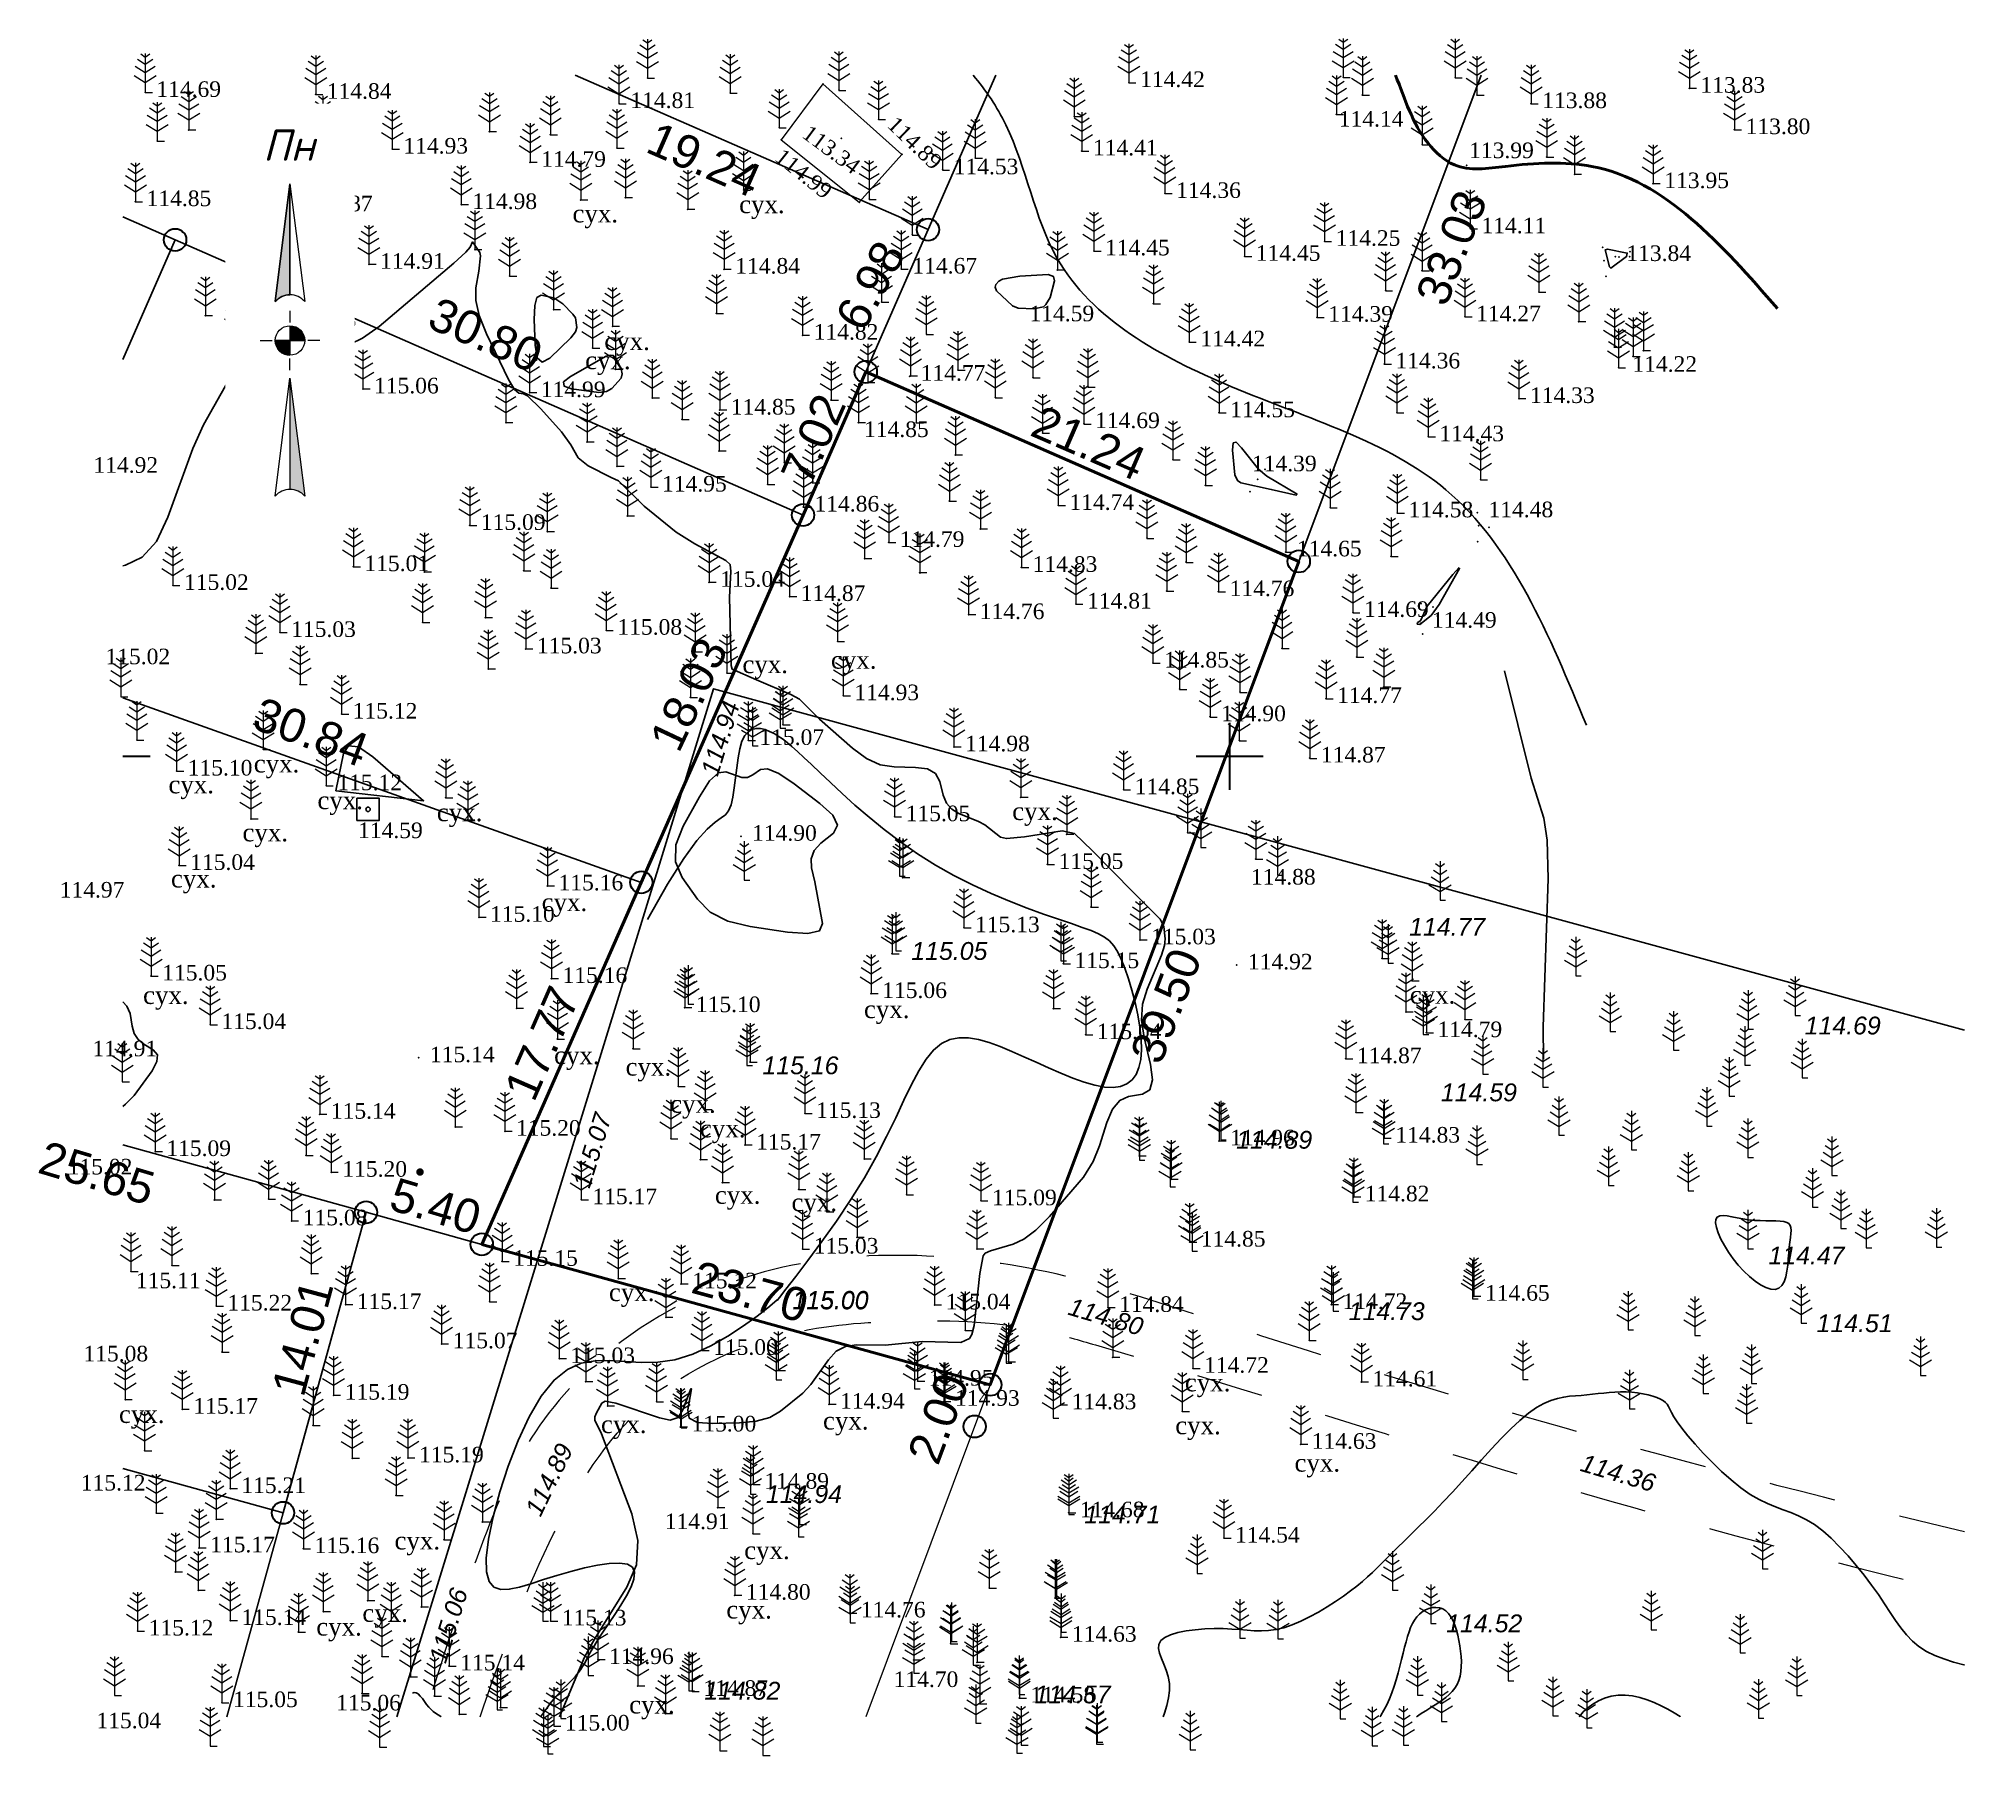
# Model space of a CAD drawing. Header units: millimetres. Extents: x 5405646.5 to 5405733, y 5524855.1 to 5524932.3.
import ezdxf
from ezdxf.enums import TextEntityAlignment as Align

# ---------------------------------------------------------------- set-up
doc = ezdxf.new("R2010")
doc.units = ezdxf.units.MM
doc.set_wipeout_variables(frame=1)
doc.linetypes.add('0', pattern=[0])
doc.linetypes.add('1', pattern=[6, 3, -3])
for name, color, linetype, lineweight in [('#Лист (текст_ПН)', 250, 'Continuous', 0), ('#Штамп', 250, 'Continuous', 0), ('11900000', 1, 'Continuous', 30), ('рельеф', 7, 'Continuous', 0), ('ТОЧКИ', 7, 'Continuous', 30)]:
    doc.layers.add(name, color=color, linetype=linetype, lineweight=lineweight)
for name, color, linetype in [('12000000', 7, 'Continuous'), ('61420000', 7, 'Continuous'), ('71132060', 7, '0'), ('SC007', 7, 'Continuous'), ('горизонтали', 42, 'Continuous'), ('Горизонтали--MIN', 32, 'Continuous'), ('Ділянки_Межі', 10, 'Continuous'), ('надписи', 7, 'Continuous'), ('Ограда каменная', 7, 'g5_472'), ('отметки', 7, 'Continuous'), ('промеры', 185, 'Continuous'), ('Растительность', 7, 'Continuous')]:
    doc.layers.add(name, color=color, linetype=linetype)
doc.styles.get("Standard").update_dxf_attribs({"font": 'arial.ttf'})
doc.styles.add('times', font='times.ttf')
doc.styles.add('WMF-Arial Cyr2', font='ariali.ttf')
doc.styles.add('Мой_Топо', font='isocpeui.ttf')
doc.linetypes.add('g5_472', pattern='A,0,-4,[25,GUGK_2005.shx,S=0.4,R=0,X=0,Y=-0.2],0', length=4)
doc.linetypes.add('канава 0', pattern='A,0.9,0,["|",Standard,S=0.25,R=0,X=0,Y=0],0.1', length=1)

msp = doc.modelspace()

# ---------------------------------------------------------------- texts
at = {"layer": '12000000', "color": 7, "style": 'WMF-Arial Cyr2'}
for s, rotation, p in [('114.94', 72.87732, (5405676.995, 5524899.057, 114.94)), ('115.07', 72.87732, (5405671.237, 5524880.546, 115.07)), ('114.80', 343.52043, (5405692.688, 5524874.928, 114.8)), ('114.89', 64.09244, (5405669.036, 5524865.793, 114.89)), ('114.36', 343.52043, (5405715.7, 5524867.908, 114.36)), ('115.06', 72.87732, (5405664.778, 5524859.204, 115.06))]:
    msp.add_text(s, height=0.8, rotation=rotation, dxfattribs=at).set_placement(p)
for s, p in [('114.77', (5405708.061, 5524891.94, 114.77)), ('115.05', (5405685.695, 5524890.855, 115.05)), ('114.69', (5405725.831, 5524887.505, 114.69)), ('115.16', (5405679.007, 5524885.717, 115.16)), ('114.59', (5405709.487, 5524884.502, 114.59)), ('114.89', (5405700.289, 5524882.371, 114.89)), ('114.47', (5405724.205, 5524877.173, 114.5)), ('115.00', (5405680.356, 5524875.153, 115)), ('115.00', (5405680.359, 5524875.18, 115)), ('114.73', (5405705.344, 5524874.669, 114.73)), ('114.51', (5405726.366, 5524874.129, 114.51)), ('114.94', (5405679.164, 5524866.452, 114.94)), ('114.71', (5405693.467, 5524865.536, 114.71)), ('114.52', (5405709.726, 5524860.645, 114.52)), ('114.82', (5405676.397, 5524857.619, 114.82)), ('114.57', (5405691.234, 5524857.453, 114.57))]:
    msp.add_text(s, height=0.8, dxfattribs=at).set_placement(p)
at = {"layer": 'надписи', "color": 7, "style": 'times'}
for p in [(5405677.96, 5524925.203, 111.861), (5405657.683, 5524924.348, 111.861), (5405670.474, 5524924.788, 111.861), (5405657.292, 5524919.295, 111.861), (5405671.902, 5524919.056, 111.861), (5405671.042, 5524918.194, 111.861), (5405678.108, 5524904.538, 111.861), (5405682.084, 5524904.737, 111.861), (5405656.155, 5524900.075, 111.861), (5405652.322, 5524899.137, 111.861), (5405659.015, 5524898.426, 111.861), (5405664.379, 5524897.884, 111.861), (5405690.228, 5524897.937, 111.861), (5405655.648, 5524896.98, 111.861), (5405652.435, 5524894.906, 111.861), (5405669.088, 5524893.849, 111.861), (5405651.181, 5524889.674, 111.861), (5405708.09, 5524889.688, 111.861), (5405683.568, 5524889.037, 111.861), (5405669.647, 5524886.968, 111.861), (5405672.86, 5524886.455, 111.861), (5405674.865, 5524884.785, 111.861), (5405676.201, 5524883.681, 111.861), (5405676.871, 5524880.695, 111.861), (5405680.314, 5524880.363, 111.861), (5405672.111, 5524876.324, 111.861), (5405697.986, 5524872.269, 111.861), (5405650.099, 5524870.85, 111.861), (5405671.754, 5524870.394, 111.861), (5405681.728, 5524870.554, 111.861), (5405697.553, 5524870.343, 111.861), (5405702.911, 5524868.662, 111.861), (5405662.478, 5524865.166, 111.861), (5405678.187, 5524864.733, 111.861), (5405661.034, 5524861.913, 111.861), (5405677.384, 5524862.063, 111.861), (5405658.964, 5524861.297, 111.861), (5405673.02, 5524857.796, 111.861)]:
    msp.add_text('сух.', height=0.8, dxfattribs=at).set_placement(p, align=Align.TOP_LEFT)
at = {"layer": 'отметки', "color": 7, "style": 'times'}
for s, p in [('114.69', (5405651.777, 5524930.327, 114.688)), ('114.84', (5405659.437, 5524930.241, 114.844)), ('114.42', (5405695.977, 5524930.772, 114.421)), ('113.83', (5405721.147, 5524930.516, 113.834)), ('114.81', (5405673.073, 5524929.826, 114.813)), ('113.88', (5405714.041, 5524929.823, 113.884)), ('114.14', (5405704.9, 5524928.993, 114.137)), ('113.80', (5405723.178, 5524928.654, 113.803)), ('114.93', (5405662.875, 5524927.782, 114.931)), ('114.41', (5405693.856, 5524927.699, 114.41)), ('113.99', (5405710.757, 5524927.577, 113.994)), ('114.79', (5405669.069, 5524927.186, 114.789)), ('114.53', (5405687.599, 5524926.851, 114.529)), ('114.36', (5405697.595, 5524925.788, 114.362)), ('113.95', (5405719.524, 5524926.228, 113.946)), ('114.85', (5405651.34, 5524925.419, 114.852)), ('114.87', (5405658.588, 5524925.187, 114.869)), ('114.98', (5405665.977, 5524925.29, 114.981)), ('114.11', (5405711.312, 5524924.2, 114.109)), ('114.45', (5405694.399, 5524923.208, 114.446)), ('114.25', (5405704.761, 5524923.636, 114.248)), ('114.91', (5405661.831, 5524922.605, 114.914)), ('114.84', (5405677.787, 5524922.387, 114.836)), ('114.67', (5405685.742, 5524922.391, 114.67)), ('114.45', (5405701.17, 5524922.962, 114.454)), ('113.84', (5405717.819, 5524922.955, 113.842)), ('114.95', (5405657.856, 5524919.943, 114.947)), ('114.59', (5405691.005, 5524920.247, 114.585)), ('114.39', (5405704.429, 5524920.228, 114.393)), ('114.27', (5405711.072, 5524920.246, 114.266)), ('114.82', (5405681.309, 5524919.42, 114.821)), ('114.42', (5405698.685, 5524919.12, 114.423)), ('114.36', (5405707.447, 5524918.13, 114.363)), ('114.22', (5405718.089, 5524917.975, 114.219)), ('114.77', (5405686.116, 5524917.575, 114.77)), ('115.06', (5405661.558, 5524917.006, 115.057)), ('114.99', (5405669.052, 5524916.837, 114.994)), ('114.33', (5405713.491, 5524916.575, 114.332)), ('114.85', (5405677.587, 5524916.054, 114.849)), ('114.69', (5405693.955, 5524915.446, 114.685)), ('114.55', (5405700.024, 5524915.935, 114.553)), ('114.85', (5405683.571, 5524915.045, 114.851)), ('114.43', (5405709.418, 5524914.855, 114.427)), ('114.92', (5405648.95, 5524913.44, 114.921)), ('114.39', (5405700.999, 5524913.508, 114.553)), ('114.95', (5405674.498, 5524912.596, 114.953)), ('114.86', (5405681.347, 5524911.698, 114.858)), ('114.74', (5405692.8, 5524911.771, 114.739)), ('114.58', (5405708.034, 5524911.438, 114.577)), ('114.48', (5405711.627, 5524911.442, 114.477)), ('115.09', (5405666.357, 5524910.873, 115.093)), ('114.79', (5405685.175, 5524910.11, 114.786)), ('114.65', (5405703.02, 5524909.685, 114.65)), ('115.01', (5405661.126, 5524909.02, 115.01)), ('114.83', (5405691.146, 5524908.989, 114.826)), ('115.02', (5405653.022, 5524908.177, 115.022)), ('115.04', (5405677.11, 5524908.317, 115.044)), ('114.87', (5405680.726, 5524907.68, 114.869)), ('114.76', (5405699.996, 5524907.897, 114.755)), ('114.76', (5405688.771, 5524906.866, 114.76)), ('114.81', (5405693.594, 5524907.34, 114.813)), ('114.69', (5405706.035, 5524906.965, 114.693)), ('115.03', (5405657.835, 5524906.065, 115.031)), ('115.08', (5405672.492, 5524906.164, 115.079)), ('114.49', (5405709.085, 5524906.479, 114.488)), ('115.03', (5405668.876, 5524905.327, 115.033)), ('115.02', (5405649.493, 5524904.837, 115.017)), ('114.85', (5405697.056, 5524904.69, 114.851)), ('114.93', (5405683.138, 5524903.223, 114.935)), ('115.12', (5405660.599, 5524902.396, 115.118)), ('114.77', (5405704.828, 5524903.097, 114.772)), ('114.90', (5405699.617, 5524902.277, 114.903)), ('115.07', (5405678.871, 5524901.212, 115.07)), ('114.98', (5405688.113, 5524900.926, 114.98)), ('115.10', (5405653.187, 5524899.837, 115.1)), ('114.87', (5405704.098, 5524900.423, 114.869)), ('115.12', (5405659.911, 5524899.178, 115.12)), ('114.85', (5405695.732, 5524898.999, 114.854)), ('115.05', (5405685.442, 5524897.785, 115.046)), ('114.59', (5405660.841, 5524897.026, 114.588)), ('114.90', (5405678.543, 5524896.909, 114.901)), ('115.04', (5405653.3, 5524895.596, 115.038)), ('115.05', (5405692.314, 5524895.641, 115.05)), ('115.16', (5405669.847, 5524894.678, 115.16)), ('114.88', (5405700.954, 5524894.938, 114.882)), ('114.97', (5405647.436, 5524894.355, 114.97)), ('115.10', (5405666.77, 5524893.268, 115.1)), ('115.13', (5405688.558, 5524892.797, 115.133)), ('115.03', (5405696.469, 5524892.254, 115.031)), ('115.15', (5405693.026, 5524891.185, 115.149)), ('114.92', (5405700.819, 5524891.125, 114.916)), ('115.05', (5405652.043, 5524890.63, 115.047)), ('115.16', (5405670.026, 5524890.518, 115.164)), ('115.06', (5405684.389, 5524889.842, 115.055)), ('115.10', (5405676.017, 5524889.208, 115.101)), ('115.04', (5405654.703, 5524888.446, 115.039)), ('115.04', (5405694.03, 5524887.994, 115.044)), ('114.79', (5405709.335, 5524888.085, 114.786)), ('114.91', (5405648.909, 5524887.225, 114.906)), ('115.14', (5405664.069, 5524886.957, 115.143)), ('114.87', (5405705.714, 5524886.913, 114.865)), ('115.14', (5405659.619, 5524884.419, 115.137)), ('115.13', (5405681.42, 5524884.454, 115.132)), ('115.20', (5405667.936, 5524883.656, 115.196)), ('114.83', (5405707.442, 5524883.345, 114.831)), ('115.09', (5405652.226, 5524882.743, 115.087)), ('115.17', (5405678.726, 5524883.035, 115.17)), ('114.96', (5405700.016, 5524883.222, 114.962)), ('115.02', (5405647.798, 5524881.916, 115.023)), ('115.20', (5405660.134, 5524881.813, 115.203)), ('115.17', (5405671.369, 5524880.579, 115.171)), ('115.09', (5405689.323, 5524880.53, 115.092)), ('114.82', (5405706.065, 5524880.707, 114.817)), ('115.08', (5405658.355, 5524879.63, 115.081)), ('115.03', (5405681.312, 5524878.362, 115.031)), ('114.85', (5405698.702, 5524878.674, 114.849)), ('115.15', (5405667.809, 5524877.81, 115.146)), ('115.11', (5405650.859, 5524876.803, 115.111)), ('115.12', (5405675.853, 5524876.797, 115.117)), ('115.22', (5405654.971, 5524875.802, 115.218)), ('115.17', (5405660.783, 5524875.868, 115.174)), ('115.04', (5405687.241, 5524875.853, 115.044)), ('114.84', (5405695.03, 5524875.738, 114.843)), ('114.72', (5405705.072, 5524875.87, 114.721)), ('114.65', (5405711.469, 5524876.244, 114.649)), ('115.07', (5405665.095, 5524874.104, 115.075)), ('115.00', (5405676.792, 5524873.809, 115.003)), ('115.08', (5405648.504, 5524873.516, 115.084)), ('115.03', (5405670.377, 5524873.437, 115.031)), ('114.72', (5405698.85, 5524873.005, 114.719)), ('114.95', (5405686.48, 5524872.428, 114.951)), ('114.61', (5405706.414, 5524872.389, 114.608)), ('115.19', (5405660.242, 5524871.797, 115.191)), ('114.94', (5405682.499, 5524871.392, 114.936)), ('114.93', (5405687.658, 5524871.522, 114.93)), ('114.83', (5405692.9, 5524871.364, 114.831)), ('115.17', (5405653.44, 5524871.167, 115.169)), ('115.00', (5405675.823, 5524870.366, 114.996)), ('114.63', (5405703.683, 5524869.589, 114.629)), ('115.19', (5405663.581, 5524868.98, 115.187)), ('114.89', (5405679.092, 5524867.796, 114.892)), ('115.12', (5405648.384, 5524867.714, 115.12)), ('115.21', (5405655.596, 5524867.601, 115.21)), ('114.68', (5405693.266, 5524866.512, 114.675)), ('114.91', (5405674.622, 5524865.98, 114.905)), ('114.54', (5405700.237, 5524865.374, 114.545)), ('115.17', (5405654.196, 5524864.937, 115.174)), ('115.16', (5405658.887, 5524864.901, 115.159)), ('114.80', (5405678.265, 5524862.81, 114.804)), ('114.76', (5405683.429, 5524862.013, 114.759)), ('115.12', (5405651.435, 5524861.201, 115.119)), ('115.14', (5405655.602, 5524861.674, 115.137)), ('115.13', (5405669.993, 5524861.654, 115.13)), ('114.63', (5405692.912, 5524860.923, 114.628)), ('115.14', (5405665.43, 5524859.632, 115.144)), ('114.96', (5405672.115, 5524859.92, 114.96)), ('114.87', (5405676.352, 5524858.489, 114.873)), ('114.70', (5405684.901, 5524858.886, 114.696)), ('115.05', (5405655.225, 5524857.983, 115.052)), ('115.06', (5405659.859, 5524857.836, 115.064)), ('114.58', (5405691.046, 5524858.192, 114.58)), ('115.04', (5405649.088, 5524857.033, 115.035)), ('115.00', (5405670.132, 5524856.93, 115.004))]:
    msp.add_text(s, height=0.7, dxfattribs=at).set_placement(p, align=Align.TOP_LEFT)
for s, rotation, p in [('114.89', 316.18008, (5405685.05, 5524928.819, 114.894)), ('113.34', 323.40069, (5405681.149, 5524928.411, 113.341)), ('114.99', 321.27236, (5405679.946, 5524927.362, 114.828))]:
    msp.add_text(s, height=0.7, rotation=rotation, dxfattribs=at).set_placement(p, align=Align.TOP_LEFT)
at = {"layer": 'промеры', "char_height": 1.5, "attachment_point": 1}
for s, insert, rotation in [('19.24', (5405674.293, 5524928.554), 336.35584), ('33.03', (5405708.32, 5524920.676), 69.01088), ('6.98', (5405682.229, 5524919.711), 61.91278), ('30.80', (5405664.475, 5524920.676), 336.32163), ('7.02', (5405679.788, 5524912.693), 66.35584), ('21.24', (5405691.562, 5524915.819), 336.4763), ('18.03', (5405673.893, 5524900.739), 64.71738), ('30.84', (5405656.514, 5524902.695), 340.0588), ('39.50', (5405695.494, 5524886.617), 69.01088), ('17.77', (5405667.366, 5524885.011), 66.37793), ('25.65', (5405646.813, 5524882.748), 343.40255), ('5.40', (5405662.586, 5524881.1), 343.40255), ('23.70', (5405676.131, 5524877.364), 344.79499), ('14.01', (5405656.942, 5524871.547), 74.94436), ('2.00', (5405685.488, 5524868.612), 69.45084)]:
    msp.add_mtext(s, dxfattribs=dict(at, insert=insert, rotation=rotation))

# ---------------------------------------------------------------- blocks, each defined once
blk = doc.blocks.new('A$C51FE15A3')
at = {"layer": 'Растительность', "color": 94, "lineweight": 0}
for points in [[(0, 1.75), (0, 0), (0.319, 0)], [(-0.447, 1.172), (0, 0.895), (0.447, 1.172)], [(-0.343, 1.489), (0, 1.267), (0.343, 1.489)], [(-0.201, 1.726), (0, 1.584), (0.201, 1.726)], [(-0.493, 0.753), (0, 0.444), (0.493, 0.753)]]:
    blk.add_lwpolyline(points, dxfattribs=at)
blk = doc.blocks.new('SYMBOL902')
at = {"layer": 'SC007'}
blk.add_lwpolyline([(-1.25, -1.25), (-1.25, 1.25), (1.25, 1.25), (1.25, -1.25)], close=True, dxfattribs=at)
blk.add_circle((0, 0), 0.25, dxfattribs=at)
blk = doc.blocks.new('SYMBOL71132060')
at = {"layer": 'SC007', "color": 94, "lineweight": 0}
for points in [[(0, 1.75), (0, 0), (0.25, 0)], [(-0.4, 1.05), (0, 0.8), (0.4, 1.05)], [(-0.3, 1.35), (0, 1.15), (0.3, 1.35)], [(-0.2, 1.65), (0, 1.5), (0.2, 1.65)], [(-0.5, 0.7), (0, 0.4), (0.5, 0.7)]]:
    blk.add_lwpolyline(points, dxfattribs=at)
blk = doc.blocks.new('*U4')
at = {"color": 0}
for points in [[(-0.113, 0), (-0.109, -0.029), (-0.097, -0.056)], [(-0.113, 0), (-0.097, -0.056), (0, 0)], [(-0.097, -0.056), (0, -0.113), (0, 0)], [(-0.097, -0.056), (-0.08, -0.08), (-0.056, -0.097)], [(-0.097, -0.056), (-0.056, -0.097), (0, -0.113)], [(-0.056, -0.097), (-0.029, -0.109), (0, -0.113)]]:
    blk.add_solid(points, dxfattribs=at)
blk = doc.blocks.new('*U5')
at = {"color": 0}
for points in [[(0, 0), (0.097, 0.056), (0, 0.113)], [(0.097, 0.056), (0.029, 0.109), (0, 0.113)], [(0, 0), (0.113, 0), (0.097, 0.056)], [(0.097, 0.056), (0.056, 0.097), (0.029, 0.109)], [(0.097, 0.056), (0.08, 0.08), (0.056, 0.097)], [(0.113, 0), (0.109, 0.029), (0.097, 0.056)]]:
    blk.add_solid(points, dxfattribs=at)
blk = doc.blocks.new('*U6')
at = {"color": 0}
for points in [[(0, -1.136), (0.021, -1.138), (0, -0.288)], [(0.021, -1.138), (0.042, -1.142), (0, -0.288)], [(0.042, -1.142), (0.062, -1.15), (0, -0.288)], [(0.062, -1.15), (0.081, -1.16), (0, -0.288)], [(0.081, -1.16), (0.098, -1.173), (0, -0.288)], [(0.098, -1.173), (0.113, -1.188), (0, -0.288)]]:
    blk.add_solid(points, dxfattribs=at)
blk = doc.blocks.new('*U7')
at = {"color": 0}
for points in [[(-0.113, 0.297), (-0.098, 0.312), (0, 1.197)], [(-0.098, 0.312), (-0.081, 0.325), (0, 1.197)], [(-0.081, 0.325), (-0.062, 0.335), (0, 1.197)], [(-0.062, 0.335), (-0.042, 0.343), (0, 1.197)], [(-0.042, 0.343), (-0.021, 0.347), (0, 1.197)], [(-0.021, 0.347), (0, 0.349), (0, 1.197)]]:
    blk.add_solid(points, dxfattribs=at)
blk = doc.blocks.new('#Північ')
at = {"color": 7}
blk.add_wipeout([(-2.901, 10.635), (2.901, 10.635), (2.901, -7.981), (-2.901, -7.981)], dxfattribs=at).dxf.layer = '#Лист (текст_ПН)'
at = {"layer": '#Лист (текст_ПН)'}
for p, q in [((-0.663, 1.748), (0, 7.043)), ((0, 7.043), (0, 2.052)), ((0, 7.043), (0.663, 1.748)), ((0, 1.337), (0, 0.807)), ((-1.337, 0), (-0.807, 0)), ((-0.662, 0), (0.662, 0)), ((0, 0.662), (0, -0.662)), ((1.337, 0), (0.807, 0)), ((0, -1.337), (0, -0.807)), ((-0.663, -6.99), (0, -1.695)), ((0, -1.695), (0.663, -6.99)), ((0, -1.695), (0, -6.686))]:
    blk.add_line(p, q, dxfattribs=at)
at = {"layer": '#Лист (текст_ПН)', "flags": 128}
for points in [[(0, 7.043), (-0.663, 1.748, -0.218585), (0, 2.052)], [(0, 0), (-0.662, 0, 0.414214), (0, -0.662)]]:
    blk.add_lwpolyline(points, format="xyb", close=True, dxfattribs=at)
at = {"layer": '#Лист (текст_ПН)'}
blk.add_circle((0, 0), 0.662, dxfattribs=at)
for centre in [(0, 1.178), (0, -7.56)]:
    blk.add_arc(centre, 0.874, 40.67981, 139.32019, dxfattribs=at)
at = {"layer": '#Лист (текст_ПН)', "xscale": 5.883850111352785, "yscale": 5.883850111352785, "zscale": 5.883850111352785}
for name in ['*U7', '*U4', '*U5', '*U6']:
    blk.add_blockref(name, (0, 0), dxfattribs=at)
at = {"layer": '#Лист (текст_ПН)', "style": 'Мой_Топо'}
blk.add_text('Пн', height=1.4, dxfattribs=at).set_placement((-1.217, 8.077))

# ---------------------------------------------------------------- hatches: boundary and pattern name
at = {"layer": '12000000', "lineweight": 15, "ltscale": 0.02, "extrusion": (-0.000964997, -0.001555, 0.999998)}
for points in [[(5405674.263, 5524887.992, 1), (5405674.6, 5524888.014, 1)], [(5404089.896, 5522273.835, 1), (5404090.233, 5522273.857, 1)], [(5404065.449, 5522271.557, 1), (5404065.786, 5522271.578, 1)], [(5404105.847, 5522268.657, 1), (5404106.184, 5522268.679, 1)], [(5404058.761, 5522266.419, 1), (5404059.098, 5522266.44, 1)], [(5404091.817, 5522266.023, 1), (5404092.154, 5522266.044, 1)], [(5404080.043, 5522263.072, 1), (5404080.38, 5522263.094, 1)], [(5404050.682, 5522261.149, 1), (5404051.019, 5522261.17, 1)], [(5404103.731, 5522258.176, 1), (5404104.067, 5522258.197, 1)], [(5404060.217, 5522255.994, 1), (5404060.554, 5522256.015, 1)], [(5404072.584, 5522255.809, 1), (5404072.921, 5522255.831, 1)], [(5404085.098, 5522255.37, 1), (5404085.435, 5522255.392, 1)], [(5404106.12, 5522254.83, 1), (5404106.456, 5522254.851, 1)], [(5404096.164, 5522248.833, 1), (5404096.5, 5522248.854, 1)], [(5404059.232, 5522247.71, 1), (5404059.569, 5522247.731, 1)], [(5404073.535, 5522246.794, 1), (5404073.872, 5522246.815, 1)], [(5404048.991, 5522246.101, 1), (5404049.328, 5522246.122, 1)], [(5404089.794, 5522241.902, 1), (5404090.13, 5522241.924, 1)], [(5404044.537, 5522240.363, 1), (5404044.874, 5522240.385, 1)], [(5404056.465, 5522238.877, 1), (5404056.802, 5522238.898, 1)], [(5404071.302, 5522238.71, 1), (5404071.639, 5522238.732, 1)]]:
    msp.add_hatch(color=7, dxfattribs=at).paths.add_polyline_path(points)

# ---------------------------------------------------------------- linework, layer by layer
at = {"layer": '11900000', "color": 0, "linetype": '0', "lineweight": 15, "ltscale": 0.7}
for points in [[(5405700, 5524898.496), (5405700, 5524901.504)], [(5405700, 5524898.496), (5405700, 5524901.504)], [(5405700, 5524898.496), (5405700, 5524901.504)], [(5405700, 5524898.496), (5405700, 5524901.504)], [(5405700, 5524898.496), (5405700, 5524901.504)], [(5405700, 5524898.496), (5405700, 5524901.504)], [(5405700, 5524898.496), (5405700, 5524901.504)], [(5405700, 5524898.496), (5405700, 5524901.504)], [(5405700, 5524898.496), (5405700, 5524901.504)], [(5405700, 5524898.496), (5405700, 5524901.504)], [(5405700, 5524898.496), (5405700, 5524901.504)], [(5405650.266, 5524900), (5405651.504, 5524900)], [(5405650.266, 5524900), (5405651.504, 5524900)], [(5405650.266, 5524900), (5405651.504, 5524900)], [(5405650.266, 5524900), (5405651.504, 5524900)], [(5405650.266, 5524900), (5405651.504, 5524900)], [(5405650.266, 5524900), (5405651.504, 5524900)], [(5405650.266, 5524900), (5405651.504, 5524900)], [(5405650.266, 5524900), (5405651.504, 5524900)], [(5405650.266, 5524900), (5405651.504, 5524900)], [(5405650.266, 5524900), (5405651.504, 5524900)], [(5405650.266, 5524900), (5405651.504, 5524900)], [(5405650.266, 5524900), (5405651.504, 5524900)], [(5405650.266, 5524900), (5405651.504, 5524900)], [(5405650.266, 5524900), (5405651.504, 5524900)], [(5405650.266, 5524900), (5405651.504, 5524900)], [(5405650.266, 5524900), (5405651.504, 5524900)], [(5405650.266, 5524900), (5405651.504, 5524900)], [(5405650.266, 5524900), (5405651.504, 5524900)], [(5405650.266, 5524900), (5405651.504, 5524900)], [(5405650.266, 5524900), (5405651.504, 5524900)], [(5405650.266, 5524900), (5405651.504, 5524900)], [(5405650.266, 5524900), (5405651.504, 5524900)], [(5405650.266, 5524900), (5405651.504, 5524900)], [(5405698.496, 5524900), (5405701.504, 5524900)], [(5405698.496, 5524900), (5405701.504, 5524900)], [(5405698.496, 5524900), (5405701.504, 5524900)], [(5405698.496, 5524900), (5405701.504, 5524900)], [(5405698.496, 5524900), (5405701.504, 5524900)], [(5405698.496, 5524900), (5405701.504, 5524900)], [(5405698.496, 5524900), (5405701.504, 5524900)], [(5405698.496, 5524900), (5405701.504, 5524900)], [(5405698.496, 5524900), (5405701.504, 5524900)], [(5405698.496, 5524900), (5405701.504, 5524900)], [(5405698.496, 5524900), (5405701.504, 5524900)]]:
    msp.add_lwpolyline(points, dxfattribs=at)
at = {"layer": '11900000', "linetype": '0', "lineweight": 15, "ltscale": 0.7}
for points in [[(5405700, 5524898.496), (5405700, 5524901.504)], [(5405700, 5524898.496), (5405700, 5524901.504)], [(5405700, 5524898.496), (5405700, 5524901.504)], [(5405650.266, 5524900), (5405651.504, 5524900)], [(5405650.266, 5524900), (5405651.504, 5524900)], [(5405698.496, 5524900), (5405701.504, 5524900)], [(5405698.496, 5524900), (5405701.504, 5524900)], [(5405698.496, 5524900), (5405701.504, 5524900)], [(5405698.496, 5524900), (5405701.504, 5524900)], [(5405698.496, 5524900), (5405701.504, 5524900)], [(5405698.496, 5524900), (5405701.504, 5524900)]]:
    msp.add_lwpolyline(points, dxfattribs=at)
at = {"layer": '11900000', "color": 7}
for points in [[(5405700, 5524898.5, 0), (5405700, 5524901.5, 0)], [(5405700, 5524898.5, 0), (5405700, 5524901.5, 0)], [(5405650.266, 5524900, 0), (5405651.5, 5524900, 0)], [(5405650.266, 5524900, 0), (5405651.5, 5524900, 0)], [(5405698.5, 5524900, 0), (5405701.5, 5524900, 0)], [(5405698.5, 5524900, 0), (5405701.5, 5524900, 0)]]:
    msp.add_polyline3d(points, dxfattribs=at)
at = {"layer": '61420000', "linetype": '1', "lineweight": 15}
for points, knots in [([(5405733.011, 5524865.156), (5405727.376, 5524866.508), (5405716.073, 5524869.377), (5405702.69, 5524873.497), (5405692.768, 5524876.821), (5405685.912, 5524877.833), (5405678.582, 5524877.207), (5405672.234, 5524873.951), (5405668.472, 5524869.55), (5405666.526, 5524865.103), (5405665.152, 5524861.086), (5405664.197, 5524858.074), (5405663.815, 5524856.851)], [167.40116, 167.40116, 167.40116, 167.40116, 184.780913, 202.382152, 209.415787, 216.125508, 223.040534, 231.175391, 236.802451, 240.04126, 245.684224, 249.535121, 249.535121, 249.535121, 249.535121]), ([(5405666.332, 5524856.851), (5405667.207, 5524859.501), (5405669.043, 5524864.336), (5405672.978, 5524871.175), (5405679.352, 5524874.282), (5405685.758, 5524874.742), (5405690.47, 5524874.577), (5405700.218, 5524871.74), (5405713.805, 5524867.29), (5405726.905, 5524863.841), (5405733.011, 5524862.347)], [181.060312, 181.060312, 181.060312, 181.060312, 189.429807, 196.533002, 204.112948, 209.45441, 215.794726, 218.082006, 239.860707, 258.709687, 258.709687, 258.709687, 258.709687])]:
    msp.add_open_spline(points, degree=3, knots=knots, dxfattribs=at)
at = {"layer": 'горизонтали', "color": 32}
for points in [[(5405650.266, 5524908.558, 115), (5405650.387, 5524908.582, 115), (5405651.147, 5524908.942, 115), (5405651.787, 5524909.652, 115), (5405652.297, 5524910.742, 115), (5405653.417, 5524913.832, 115), (5405653.897, 5524914.892, 115), (5405655.157, 5524917.122, 115), (5405655.657, 5524917.822, 115), (5405656.137, 5524918.222, 115), (5405656.587, 5524918.302, 115), (5405658.007, 5524918.082, 115), (5405658.727, 5524918.042, 115), (5405659.027, 5524918.062, 115), (5405659.817, 5524918.272, 115), (5405660.487, 5524918.512, 115), (5405661.037, 5524918.792, 115), (5405661.787, 5524919.312, 115), (5405665.147, 5524922.162, 115), (5405665.687, 5524922.652, 115), (5405665.877, 5524922.882, 115), (5405665.987, 5524923.112, 115), (5405666.317, 5524922.642, 115), (5405666.347, 5524922.492, 115), (5405666.267, 5524921.792, 115), (5405666.127, 5524921.042, 115), (5405666.127, 5524920.482, 115), (5405666.287, 5524919.802, 115), (5405666.617, 5524918.982, 115), (5405667.597, 5524916.932, 115), (5405667.867, 5524916.482, 115), (5405668.057, 5524916.322, 115), (5405668.267, 5524916.282, 115), (5405668.447, 5524916.192, 115), (5405669.057, 5524915.612, 115), (5405669.977, 5524914.582, 115), (5405670.397, 5524913.992, 115), (5405670.727, 5524913.412, 115), (5405671.177, 5524913.052, 115), (5405672.207, 5524912.532, 115), (5405672.547, 5524912.382, 115), (5405673.697, 5524911.232, 115), (5405675.137, 5524910.072, 115), (5405675.977, 5524909.552, 115), (5405677.367, 5524908.802, 115), (5405677.557, 5524908.622, 115), (5405677.587, 5524908.302, 115), (5405677.527, 5524907.152, 115), (5405677.607, 5524904.082, 115), (5405677.647, 5524903.922, 115), (5405678.737, 5524903.432, 115), (5405680.287, 5524902.772, 115), (5405680.667, 5524902.572, 115), (5405681.567, 5524901.672, 115), (5405683.047, 5524900.362, 115), (5405683.677, 5524899.902, 115), (5405684.297, 5524899.622, 115), (5405684.927, 5524899.522, 115), (5405685.877, 5524899.502, 115), (5405686.417, 5524899.432, 115), (5405686.777, 5524899.222, 115), (5405686.977, 5524898.872, 115), (5405687.127, 5524898.262, 115), (5405687.277, 5524897.892, 115), (5405687.517, 5524897.622, 115), (5405687.837, 5524897.432, 115), (5405688.717, 5524897.072, 115), (5405688.997, 5524896.922, 115), (5405689.707, 5524896.362, 115), (5405689.967, 5524896.302, 115), (5405690.787, 5524896.382, 115), (5405692.467, 5524896.652, 115), (5405693.027, 5524896.532, 115), (5405693.827, 5524895.772, 115), (5405695.657, 5524893.892, 115), (5405696.877, 5524892.682, 115), (5405697.037, 5524892.362, 115), (5405697.097, 5524891.802, 115), (5405697.067, 5524891.502, 115), (5405696.937, 5524891.062, 115), (5405696.287, 5524889.532, 115), (5405696.087, 5524888.862, 115), (5405696.037, 5524888.142, 115), (5405696.157, 5524887.362, 115), (5405696.437, 5524886.152, 115), (5405696.527, 5524885.462, 115), (5405696.407, 5524885.022, 115), (5405696.087, 5524884.822, 115), (5405695.447, 5524884.712, 115), (5405695.057, 5524884.532, 115), (5405694.737, 5524884.142, 115), (5405694.477, 5524883.542, 115), (5405694.157, 5524882.502, 115), (5405693.867, 5524881.802, 115), (5405693.437, 5524881.092, 115), (5405691.897, 5524879.322, 115), (5405691.287, 5524878.712, 115), (5405690.747, 5524878.302, 115), (5405690.277, 5524878.082, 115), (5405689.247, 5524877.782, 115), (5405689.017, 5524877.672, 115), (5405688.917, 5524877.562, 115), (5405688.777, 5524876.762, 115), (5405688.517, 5524874.422, 115), (5405688.417, 5524874.022, 115), (5405688.307, 5524873.842, 115), (5405687.917, 5524873.662, 115), (5405686.187, 5524873.702, 115), (5405684.527, 5524873.552, 115), (5405683.237, 5524873.562, 115), (5405682.747, 5524873.492, 115), (5405682.327, 5524873.272, 115), (5405681.977, 5524872.892, 115), (5405681.187, 5524871.772, 115), (5405680.827, 5524871.382, 115), (5405679.817, 5524870.572, 115), (5405679.347, 5524870.302, 115), (5405678.727, 5524870.132, 115), (5405677.977, 5524870.052, 115), (5405676.757, 5524870.022, 115), (5405676.087, 5524870.072, 115), (5405675.717, 5524870.272, 115), (5405675.657, 5524870.632, 115), (5405675.827, 5524871.582, 115), (5405675.787, 5524871.582, 115), (5405675.437, 5524870.632, 115), (5405675.217, 5524870.302, 115), (5405674.867, 5524870.182, 115), (5405674.387, 5524870.282, 115), (5405672.427, 5524870.942, 115), (5405671.937, 5524871.022, 115), (5405671.787, 5524870.942, 115), (5405671.547, 5524870.512, 115), (5405671.477, 5524870.332, 115), (5405671.477, 5524870.172, 115), (5405671.777, 5524869.562, 115), (5405673.137, 5524865.962, 115), (5405673.417, 5524864.762, 115), (5405673.347, 5524863.672, 115), (5405672.917, 5524862.672, 115), (5405671.457, 5524860.342, 115), (5405671.017, 5524859.522, 115), (5405669.886, 5524856.851, 115)], [(5405714.094, 5524886.389, 114.5), (5405714.087, 5524887.842, 114.5), (5405714.307, 5524894.502, 114.5), (5405714.257, 5524896.232, 114.5), (5405714.107, 5524897.222, 114.5), (5405713.547, 5524899.012, 114.5), (5405712.35, 5524903.839, 114.5)], [(5405650.266, 5524884.27, 115), (5405650.397, 5524884.372, 115), (5405650.787, 5524884.762, 115), (5405651.597, 5524885.872, 115), (5405651.807, 5524886.282, 115), (5405651.827, 5524886.592, 115), (5405651.637, 5524886.812, 115), (5405651.217, 5524887.072, 115), (5405650.967, 5524887.282, 115), (5405650.787, 5524887.552, 115), (5405650.687, 5524887.882, 115), (5405650.597, 5524888.442, 115), (5405650.457, 5524888.782, 115), (5405650.266, 5524888.973, 115)]]:
    msp.add_polyline3d(points, dxfattribs=at)
for points in [[(5405716.867, 5524922.752, 114), (5405716.967, 5524922.782, 114), (5405717.857, 5524922.612, 114), (5405717.827, 5524922.452, 114), (5405717.127, 5524921.932, 114), (5405717.067, 5524921.992, 114), (5405716.867, 5524922.752, 114)], [(5405689.527, 5524920.912, 114.5), (5405689.457, 5524921.072, 114.5), (5405689.497, 5524921.192, 114.5), (5405689.627, 5524921.342, 114.5), (5405689.787, 5524921.442, 114.5), (5405690.577, 5524921.572, 114.5), (5405691.837, 5524921.642, 114.5), (5405692.087, 5524921.552, 114.5), (5405692.127, 5524921.362, 114.5), (5405691.937, 5524920.612, 114.5), (5405691.747, 5524920.302, 114.5), (5405691.637, 5524920.202, 114.5), (5405691.207, 5524920.112, 114.5), (5405690.497, 5524920.142, 114.5), (5405690.247, 5524920.242, 114.5), (5405689.527, 5524920.912, 114.5)], [(5405670.667, 5524919.272, 115), (5405670.607, 5524919.072, 115), (5405670.407, 5524918.802, 115), (5405669.457, 5524917.892, 115), (5405669.107, 5524917.712, 115), (5405668.887, 5524917.902, 115), (5405668.797, 5524918.472, 115), (5405668.757, 5524919.622, 115), (5405668.777, 5524920.252, 115), (5405668.877, 5524920.612, 115), (5405669.067, 5524920.712, 115), (5405669.637, 5524920.602, 115), (5405670.047, 5524920.332, 115), (5405670.497, 5524919.872, 115), (5405670.607, 5524919.702, 115), (5405670.667, 5524919.272, 115)], [(5405671.987, 5524917.972, 115), (5405672.177, 5524918.022, 115), (5405672.297, 5524918.002, 115), (5405672.407, 5524917.912, 115), (5405672.657, 5524917.402, 115), (5405672.707, 5524917.192, 115), (5405672.667, 5524916.992, 115), (5405672.247, 5524916.522, 115), (5405672.007, 5524916.392, 115), (5405671.657, 5524916.342, 115), (5405670.437, 5524916.512, 115), (5405670.097, 5524916.632, 115), (5405670.077, 5524916.822, 115), (5405670.387, 5524917.072, 115), (5405671.987, 5524917.972, 115)], [(5405700.227, 5524912.642, 114.5), (5405700.347, 5524912.392, 114.5), (5405700.507, 5524912.282, 114.5), (5405701.867, 5524911.992, 114.5), (5405702.987, 5524911.732, 114.5), (5405703.027, 5524911.782, 114.5), (5405701.667, 5524912.582, 114.5), (5405701.297, 5524912.902, 114.5), (5405700.537, 5524913.862, 114.5), (5405700.287, 5524914.122, 114.5), (5405700.157, 5524914.082, 114.5), (5405700.127, 5524913.752, 114.5), (5405700.227, 5524912.642, 114.5)], [(5405708.417, 5524905.932, 114.5), (5405708.437, 5524906.012, 114.5), (5405708.567, 5524906.082, 114.5), (5405708.877, 5524906.752, 114.5), (5405710.017, 5524908.172, 114.5), (5405710.287, 5524908.472, 114.5), (5405710.327, 5524908.442, 114.5), (5405709.417, 5524906.822, 114.5), (5405709.047, 5524906.332, 114.5), (5405708.537, 5524905.922, 114.5), (5405708.417, 5524905.932, 114.5)], [(5405659.837, 5524898.452, 115), (5405660.187, 5524900.122, 115), (5405660.417, 5524900.472, 115), (5405660.857, 5524900.422, 115), (5405661.507, 5524899.972, 115), (5405663.787, 5524898.002, 115), (5405659.837, 5524898.452, 115)], [(5405675.447, 5524896.862, 115), (5405675.117, 5524896.022, 115), (5405675.107, 5524895.262, 115), (5405675.407, 5524894.562, 115), (5405676.097, 5524893.582, 115), (5405676.667, 5524893.002, 115), (5405677.457, 5524892.592, 115), (5405678.457, 5524892.352, 115), (5405680.137, 5524892.102, 115), (5405681.047, 5524892.042, 115), (5405681.577, 5524892.162, 115), (5405681.707, 5524892.482, 115), (5405681.357, 5524894.362, 115), (5405681.207, 5524894.992, 115), (5405681.197, 5524895.402, 115), (5405681.337, 5524895.762, 115), (5405681.627, 5524896.092, 115), (5405682.197, 5524896.552, 115), (5405682.377, 5524896.902, 115), (5405682.177, 5524897.352, 115), (5405681.587, 5524897.882, 115), (5405680.427, 5524898.762, 115), (5405679.737, 5524899.222, 115), (5405679.237, 5524899.432, 115), (5405678.917, 5524899.402, 115), (5405678.577, 5524899.162, 115), (5405678.337, 5524899.052, 115), (5405678.077, 5524899.042, 115), (5405677.357, 5524899.302, 115), (5405677.027, 5524899.262, 115), (5405676.637, 5524898.892, 115), (5405676.187, 5524898.182, 115), (5405675.447, 5524896.862, 115)]]:
    msp.add_polyline3d(points, close=True, dxfattribs=at)
msp.add_open_spline([(5405716.026, 5524901.398), (5405714.356, 5524905.44), (5405711.235, 5524912.995), (5405700.309, 5524916.065), (5405691.748, 5524920.767), (5405690.728, 5524927.405), (5405689.054, 5524929.925), (5405688.469, 5524930.603)], degree=3, knots=[0, 0, 0, 0, 12.321704, 23.037626, 32.731638, 39.162292, 41.859594, 41.859594, 41.859594, 41.859594], dxfattribs=at)
at = {"layer": 'горизонтали', "color": 32, "lineweight": 50}
msp.add_open_spline([(5405724.609, 5524920.122), (5405722.084, 5524922.998), (5405718.623, 5524926.94), (5405712.96, 5524926.622), (5405710.241, 5524926.205), (5405708.328, 5524927.987), (5405707.889, 5524929.512), (5405707.445, 5524930.603)], degree=3, knots=[0, 0, 0, 0, 10.498095, 14.387115, 16.679909, 18.208864, 21.647227, 21.647227, 21.647227, 21.647227], dxfattribs=at)
at = {"layer": 'Горизонтали--MIN'}
for points in [[(5405673.85, 5524892.662), (5405674.745, 5524894.258), (5405675.477, 5524895.415), (5405676.065, 5524896.214), (5405676.528, 5524896.731), (5405676.883, 5524897.045), (5405677.149, 5524897.234), (5405677.345, 5524897.377), (5405677.488, 5524897.551), (5405677.596, 5524897.819), (5405677.679, 5524898.171), (5405677.744, 5524898.584), (5405677.799, 5524899.032), (5405677.853, 5524899.49), (5405677.913, 5524899.933), (5405677.988, 5524900.337), (5405678.086, 5524900.675), (5405678.212, 5524900.93), (5405678.364, 5524901.105), (5405678.536, 5524901.21), (5405678.724, 5524901.254), (5405678.922, 5524901.248), (5405679.126, 5524901.201), (5405679.33, 5524901.123), (5405679.529, 5524901.024), (5405679.721, 5524900.911), (5405679.913, 5524900.78), (5405680.114, 5524900.624), (5405680.335, 5524900.438), (5405680.584, 5524900.214), (5405680.872, 5524899.946), (5405681.209, 5524899.629), (5405681.603, 5524899.254), (5405682.062, 5524898.819), (5405682.585, 5524898.334), (5405683.165, 5524897.812), (5405683.799, 5524897.267), (5405684.482, 5524896.711), (5405685.209, 5524896.159), (5405685.976, 5524895.622), (5405686.777, 5524895.115), (5405687.606, 5524894.648), (5405688.45, 5524894.222), (5405689.29, 5524893.837), (5405690.112, 5524893.492), (5405690.899, 5524893.184), (5405691.635, 5524892.915), (5405692.303, 5524892.681), (5405692.888, 5524892.483), (5405693.377, 5524892.317), (5405693.78, 5524892.17), (5405694.109, 5524892.029), (5405694.379, 5524891.878), (5405694.601, 5524891.704), (5405694.79, 5524891.491), (5405694.959, 5524891.225), (5405695.121, 5524890.893), (5405695.285, 5524890.483), (5405695.45, 5524890.01), (5405695.607, 5524889.49), (5405695.749, 5524888.941), (5405695.87, 5524888.382), (5405695.963, 5524887.829), (5405696.021, 5524887.301), (5405696.037, 5524886.815), (5405696.006, 5524886.386), (5405695.924, 5524886.018), (5405695.793, 5524885.711), (5405695.612, 5524885.468), (5405695.381, 5524885.288), (5405695.098, 5524885.173), (5405694.765, 5524885.123), (5405694.379, 5524885.14), (5405693.943, 5524885.223), (5405693.464, 5524885.361), (5405692.952, 5524885.545), (5405692.415, 5524885.762), (5405691.863, 5524886.002), (5405691.306, 5524886.253), (5405690.752, 5524886.505), (5405690.211, 5524886.744), (5405689.69, 5524886.961), (5405689.192, 5524887.143), (5405688.716, 5524887.278), (5405688.264, 5524887.352), (5405687.835, 5524887.354), (5405687.43, 5524887.272), (5405687.048, 5524887.091), (5405686.691, 5524886.802), (5405686.357, 5524886.393), (5405686.033, 5524885.874), (5405685.708, 5524885.256), (5405685.367, 5524884.548), (5405684.998, 5524883.764), (5405684.588, 5524882.915), (5405684.122, 5524882.011), (5405683.588, 5524881.064), (5405682.981, 5524880.089), (5405682.331, 5524879.121), (5405681.676, 5524878.197), (5405681.054, 5524877.354), (5405680.504, 5524876.63), (5405680.063, 5524876.064), (5405679.77, 5524875.692), (5405679.663, 5524875.553)], [(5405669.047, 5524856.851), (5405669.085, 5524856.903), (5405669.168, 5524857.02), (5405669.253, 5524857.138), (5405669.339, 5524857.258), (5405669.429, 5524857.38), (5405669.522, 5524857.503), (5405669.622, 5524857.628), (5405669.728, 5524857.754), (5405669.842, 5524857.882), (5405669.964, 5524858.012), (5405670.092, 5524858.143), (5405670.224, 5524858.275), (5405670.356, 5524858.409), (5405670.486, 5524858.544), (5405670.61, 5524858.681), (5405670.727, 5524858.819), (5405670.832, 5524858.959), (5405670.926, 5524859.101), (5405671.013, 5524859.25), (5405671.102, 5524859.413), (5405671.201, 5524859.597), (5405671.316, 5524859.806), (5405671.456, 5524860.049), (5405671.628, 5524860.331), (5405671.841, 5524860.657), (5405672.096, 5524861.032), (5405672.374, 5524861.44), (5405672.651, 5524861.862), (5405672.903, 5524862.282), (5405673.106, 5524862.68), (5405673.234, 5524863.039), (5405673.264, 5524863.34), (5405673.171, 5524863.564), (5405672.939, 5524863.699), (5405672.583, 5524863.752), (5405672.128, 5524863.735), (5405671.595, 5524863.659), (5405671.01, 5524863.536), (5405670.395, 5524863.38), (5405669.774, 5524863.201), (5405669.17, 5524863.012), (5405668.605, 5524862.827), (5405668.091, 5524862.673), (5405667.636, 5524862.578), (5405667.251, 5524862.57), (5405666.945, 5524862.678), (5405666.728, 5524862.93), (5405666.609, 5524863.356), (5405666.597, 5524863.982), (5405666.698, 5524864.823), (5405666.905, 5524865.833), (5405667.203, 5524866.949), (5405667.582, 5524868.111), (5405668.028, 5524869.256), (5405668.529, 5524870.322), (5405669.073, 5524871.25), (5405669.648, 5524871.976), (5405670.243, 5524872.458), (5405670.858, 5524872.73), (5405671.495, 5524872.845), (5405672.155, 5524872.854), (5405672.842, 5524872.811), (5405673.557, 5524872.767), (5405674.301, 5524872.776), (5405675.077, 5524872.89), (5405675.881, 5524873.146), (5405676.685, 5524873.514), (5405677.457, 5524873.95), (5405678.163, 5524874.409), (5405678.77, 5524874.847), (5405679.245, 5524875.217), (5405679.555, 5524875.477), (5405679.666, 5524875.58)], [(5405697.01, 5524856.851), (5405697.064, 5524857.005), (5405697.172, 5524857.354), (5405697.253, 5524857.696), (5405697.297, 5524858.028), (5405697.295, 5524858.349), (5405697.242, 5524858.654), (5405697.151, 5524858.943), (5405697.043, 5524859.215), (5405696.936, 5524859.468), (5405696.849, 5524859.701), (5405696.802, 5524859.913), (5405696.814, 5524860.103), (5405696.904, 5524860.271), (5405697.085, 5524860.414), (5405697.347, 5524860.533), (5405697.673, 5524860.63), (5405698.049, 5524860.706), (5405698.456, 5524860.76), (5405698.879, 5524860.795), (5405699.303, 5524860.811), (5405699.71, 5524860.809), (5405700.089, 5524860.791), (5405700.442, 5524860.764), (5405700.778, 5524860.735), (5405701.102, 5524860.713), (5405701.422, 5524860.705), (5405701.745, 5524860.72), (5405702.079, 5524860.764), (5405702.43, 5524860.847), (5405702.803, 5524860.974), (5405703.193, 5524861.138), (5405703.591, 5524861.333), (5405703.99, 5524861.551), (5405704.382, 5524861.785), (5405704.758, 5524862.026), (5405705.11, 5524862.267), (5405705.431, 5524862.5), (5405705.715, 5524862.72), (5405705.968, 5524862.929), (5405706.198, 5524863.131), (5405706.412, 5524863.331), (5405706.62, 5524863.534), (5405706.83, 5524863.743), (5405707.048, 5524863.964), (5405707.285, 5524864.2), (5405707.546, 5524864.456), (5405707.831, 5524864.734), (5405708.141, 5524865.035), (5405708.473, 5524865.361), (5405708.827, 5524865.713), (5405709.2, 5524866.092), (5405709.594, 5524866.501), (5405710.005, 5524866.941), (5405710.433, 5524867.411), (5405710.872, 5524867.9), (5405711.317, 5524868.394), (5405711.762, 5524868.881), (5405712.201, 5524869.347), (5405712.628, 5524869.779), (5405713.038, 5524870.163), (5405713.425, 5524870.486), (5405713.785, 5524870.739), (5405714.119, 5524870.928), (5405714.431, 5524871.063), (5405714.726, 5524871.154), (5405715.005, 5524871.212), (5405715.273, 5524871.246), (5405715.533, 5524871.268), (5405715.788, 5524871.286), (5405716.043, 5524871.309), (5405716.296, 5524871.337), (5405716.549, 5524871.366), (5405716.802, 5524871.395), (5405717.055, 5524871.42), (5405717.308, 5524871.439), (5405717.562, 5524871.448), (5405717.817, 5524871.447), (5405718.071, 5524871.431), (5405718.322, 5524871.403), (5405718.564, 5524871.363), (5405718.793, 5524871.314), (5405719.004, 5524871.256), (5405719.193, 5524871.193), (5405719.354, 5524871.124), (5405719.483, 5524871.051), (5405719.578, 5524870.976), (5405719.65, 5524870.892), (5405719.711, 5524870.792), (5405719.774, 5524870.669), (5405719.853, 5524870.517), (5405719.96, 5524870.328), (5405720.109, 5524870.096), (5405720.313, 5524869.814), (5405720.581, 5524869.478), (5405720.905, 5524869.101), (5405721.274, 5524868.698), (5405721.677, 5524868.284), (5405722.1, 5524867.876), (5405722.534, 5524867.49), (5405722.966, 5524867.14), (5405723.384, 5524866.842), (5405723.781, 5524866.608), (5405724.158, 5524866.425), (5405724.519, 5524866.277), (5405724.87, 5524866.147), (5405725.216, 5524866.02), (5405725.561, 5524865.878), (5405725.911, 5524865.704), (5405726.269, 5524865.483), (5405726.64, 5524865.202), (5405727.019, 5524864.868), (5405727.401, 5524864.491), (5405727.779, 5524864.082), (5405728.148, 5524863.651), (5405728.502, 5524863.209), (5405728.836, 5524862.768), (5405729.143, 5524862.338), (5405729.42, 5524861.927), (5405729.675, 5524861.54), (5405729.918, 5524861.177), (5405730.158, 5524860.84), (5405730.406, 5524860.531), (5405730.673, 5524860.252), (5405730.967, 5524860.003), (5405731.298, 5524859.786), (5405731.674, 5524859.602), (5405732.087, 5524859.445), (5405732.524, 5524859.31), (5405732.974, 5524859.19), (5405733.011, 5524859.181)], [(5405708.398, 5524856.851), (5405708.433, 5524856.876), (5405708.554, 5524856.959), (5405708.677, 5524857.04), (5405708.805, 5524857.122), (5405708.94, 5524857.206), (5405709.082, 5524857.293), (5405709.234, 5524857.387), (5405709.391, 5524857.487), (5405709.55, 5524857.596), (5405709.706, 5524857.714), (5405709.854, 5524857.843), (5405709.992, 5524857.983), (5405710.114, 5524858.136), (5405710.216, 5524858.303), (5405710.295, 5524858.484), (5405710.351, 5524858.679), (5405710.388, 5524858.885), (5405710.406, 5524859.101), (5405710.409, 5524859.326), (5405710.397, 5524859.558), (5405710.374, 5524859.794), (5405710.34, 5524860.035), (5405710.298, 5524860.276), (5405710.247, 5524860.515), (5405710.187, 5524860.746), (5405710.116, 5524860.964), (5405710.033, 5524861.165), (5405709.938, 5524861.344), (5405709.83, 5524861.495), (5405709.707, 5524861.614), (5405709.571, 5524861.698), (5405709.423, 5524861.747), (5405709.268, 5524861.765), (5405709.109, 5524861.753), (5405708.951, 5524861.714), (5405708.798, 5524861.65), (5405708.654, 5524861.565), (5405708.521, 5524861.46), (5405708.405, 5524861.337), (5405708.302, 5524861.196), (5405708.211, 5524861.038), (5405708.13, 5524860.862), (5405708.056, 5524860.667), (5405707.987, 5524860.454), (5405707.921, 5524860.222), (5405707.855, 5524859.97), (5405707.787, 5524859.7), (5405707.716, 5524859.415), (5405707.641, 5524859.12), (5405707.562, 5524858.819), (5405707.476, 5524858.516), (5405707.383, 5524858.218), (5405707.283, 5524857.927), (5405707.173, 5524857.649), (5405707.054, 5524857.387), (5405706.927, 5524857.142), (5405706.793, 5524856.912), (5405706.754, 5524856.851)], [(5405720.244, 5524856.851), (5405720.231, 5524856.86), (5405719.969, 5524857.024), (5405719.686, 5524857.187), (5405719.386, 5524857.342), (5405719.072, 5524857.485), (5405718.749, 5524857.61), (5405718.421, 5524857.712), (5405718.092, 5524857.784), (5405717.766, 5524857.823), (5405717.447, 5524857.821), (5405717.139, 5524857.775), (5405716.845, 5524857.69), (5405716.569, 5524857.57), (5405716.314, 5524857.422), (5405716.083, 5524857.252), (5405715.881, 5524857.064), (5405715.709, 5524856.864), (5405715.7, 5524856.851)]]:
    msp.add_lwpolyline(points, dxfattribs=at)
msp.add_lwpolyline([(5405724.677, 5524876.104), (5405724.808, 5524876.222), (5405724.907, 5524876.397), (5405724.98, 5524876.616), (5405725.032, 5524876.867), (5405725.068, 5524877.138), (5405725.094, 5524877.417), (5405725.115, 5524877.692), (5405725.137, 5524877.949), (5405725.163, 5524878.179), (5405725.189, 5524878.38), (5405725.21, 5524878.555), (5405725.22, 5524878.703), (5405725.213, 5524878.827), (5405725.183, 5524878.927), (5405725.124, 5524879.004), (5405725.032, 5524879.06), (5405724.901, 5524879.097), (5405724.735, 5524879.118), (5405724.54, 5524879.127), (5405724.321, 5524879.131), (5405724.083, 5524879.133), (5405723.832, 5524879.139), (5405723.572, 5524879.153), (5405723.31, 5524879.179), (5405723.051, 5524879.22), (5405722.8, 5524879.269), (5405722.565, 5524879.317), (5405722.352, 5524879.353), (5405722.167, 5524879.369), (5405722.016, 5524879.355), (5405721.906, 5524879.301), (5405721.843, 5524879.198), (5405721.832, 5524879.04), (5405721.869, 5524878.833), (5405721.95, 5524878.588), (5405722.071, 5524878.314), (5405722.226, 5524878.021), (5405722.411, 5524877.72), (5405722.62, 5524877.421), (5405722.849, 5524877.133), (5405723.094, 5524876.866), (5405723.346, 5524876.627), (5405723.601, 5524876.421), (5405723.852, 5524876.255), (5405724.091, 5524876.134), (5405724.313, 5524876.065), (5405724.51, 5524876.053)], close=True, dxfattribs=at)
at = {"layer": 'Горизонтали--MIN', "elevation": 115}
msp.add_lwpolyline([(5405663.281, 5524857.905), (5405663.368, 5524857.945), (5405663.456, 5524857.931), (5405663.546, 5524857.873), (5405663.638, 5524857.78), (5405663.732, 5524857.665), (5405663.827, 5524857.537), (5405663.923, 5524857.408), (5405664.02, 5524857.287), (5405664.119, 5524857.182), (5405664.221, 5524857.092), (5405664.327, 5524857.012), (5405664.44, 5524856.936), (5405664.562, 5524856.861), (5405664.579, 5524856.851)], dxfattribs=at)
at = {"layer": 'Ділянки_Межі', "lineweight": 25}
for points in [[(5405650.266, 5524924.233), (5405652.622, 5524923.203), (5405680.834, 5524910.84), (5405683.651, 5524917.273), (5405686.449, 5524923.665), (5405670.602, 5524930.603)], [(5405689.487, 5524930.603), (5405686.449, 5524923.665), (5405670.602, 5524930.603)], [(5405650.267, 5524868.003), (5405657.472, 5524866.014), (5405661.2, 5524879.516), (5405650.266, 5524882.552)]]:
    msp.add_lwpolyline(points, dxfattribs=at)
at = {"layer": 'Ділянки_Межі'}
for points in [[(5405711.29, 5524930.603), (5405703.104, 5524908.757), (5405683.651, 5524917.273)], [(5405683.651, 5524917.273), (5405686.449, 5524923.665), (5405689.487, 5524930.603)], [(5405650.266, 5524924.233), (5405652.622, 5524923.203), (5405650.266, 5524917.827)], [(5405650.266, 5524917.827), (5405652.622, 5524923.203), (5405680.834, 5524910.84), (5405673.564, 5524894.337), (5405650.266, 5524902.63)], [(5405650.266, 5524902.63), (5405673.564, 5524894.337), (5405666.399, 5524878.073), (5405661.2, 5524879.516), (5405650.266, 5524882.552)]]:
    msp.add_lwpolyline(points, dxfattribs=at)
at = {"layer": 'Ділянки_Межі', "lineweight": 50}
msp.add_lwpolyline([(5405666.399, 5524878.073), (5405673.564, 5524894.337), (5405680.834, 5524910.84), (5405683.651, 5524917.273), (5405703.104, 5524908.757), (5405689.243, 5524871.766)], close=True, dxfattribs=at)
at = {"layer": 'Ділянки_Межі', "lineweight": 0}
for points in [[(5405654.942, 5524856.851), (5405657.472, 5524866.014), (5405661.2, 5524879.516), (5405666.399, 5524878.073), (5405689.243, 5524871.766), (5405688.54, 5524869.89), (5405683.652, 5524856.851)], [(5405650.267, 5524868.003), (5405657.472, 5524866.014), (5405654.942, 5524856.851)]]:
    msp.add_lwpolyline(points, dxfattribs=at)
at = {"layer": 'Ограда каменная', "flags": 128}
msp.add_lwpolyline([(5405733.01, 5524887.699), (5405676.815, 5524903.034), (5405662.587, 5524856.851)], dxfattribs=at)
at = {"layer": 'отметки', "color": 7}
for p in [(5405673.849, 5524930.479, 114.761), (5405681.725, 5524930.212, 114.828), (5405695.477, 5524930.272, 114.421), (5405705.105, 5524930.5, 114.074), (5405710.135, 5524930.492, 113.901), (5405651.277, 5524929.827, 114.688), (5405658.937, 5524929.741, 114.844), (5405672.573, 5524929.326, 114.813), (5405677.568, 5524929.798, 114.714), (5405682.451, 5524929.938, 114.775), (5405705.962, 5524929.711, 114.128), (5405711.106, 5524929.713, 113.952), (5405713.541, 5524929.323, 113.884), (5405720.647, 5524930.016, 113.834), (5405684.231, 5524928.621, 114.856), (5405693.025, 5524928.744, 114.384), (5405704.797, 5524928.845, 114.137), (5405651.821, 5524927.641, 114.742), (5405653.238, 5524928.143, 114.715), (5405659.259, 5524927.933, 114.931), (5405666.735, 5524928.07, 114.949), (5405669.481, 5524927.923, 114.802), (5405679.773, 5524928.247, 114.992), (5405679.855, 5524927.699, 114.988), (5405682.554, 5524927.769, 113.341), (5405708.653, 5524927.486, 113.998), (5405722.678, 5524928.154, 113.803), (5405662.375, 5524927.282, 114.931), (5405668.569, 5524926.686, 114.789), (5405672.47, 5524927.332, 114.838), (5405685.276, 5524927.044, 114.894), (5405688.579, 5524926.889, 114.524), (5405693.356, 5524927.199, 114.41), (5405714.239, 5524926.92, 113.994), (5405687.099, 5524926.351, 114.529), (5405710.652, 5524926.552, 114.059), (5405715.494, 5524926.152, 114.023), (5405719.024, 5524925.728, 113.946), (5405650.84, 5524924.919, 114.852), (5405656.842, 5524925.547, 114.872), (5405656.849, 5524925.574, 114.866), (5405670.849, 5524924.998, 114.866), (5405672.852, 5524925.094, 114.907), (5405678.161, 5524925.437, 114.768), (5405683.354, 5524924.893, 114.818), (5405683.811, 5524925.034, 114.7), (5405697.095, 5524925.288, 114.362), (5405658.088, 5524924.687, 114.869), (5405665.477, 5524924.79, 114.981), (5405675.649, 5524924.579, 114.881), (5405685.744, 5524923.433, 114.697), (5405704.261, 5524923.136, 114.248), (5405710.812, 5524923.7, 114.109), (5405666.089, 5524922.767, 115.005), (5405693.899, 5524922.708, 114.446), (5405700.67, 5524922.462, 114.454), (5405716.754, 5524922.871, 114.016), (5405716.809, 5524922.274, 114.062), (5405717.319, 5524922.455, 113.842), (5405717.491, 5524922.437, 113.852), (5405717.965, 5524922.451, 114.049), (5405717.987, 5524922.671, 114.05), (5405661.331, 5524922.105, 114.914), (5405667.654, 5524921.578, 114.981), (5405677.287, 5524921.887, 114.836), (5405685.242, 5524921.891, 114.67), (5405692.261, 5524921.857, 114.513), (5405708.646, 5524921.816, 114.174), (5405716.906, 5524921.561, 114.11), (5405707.002, 5524920.929, 114.245), (5405713.893, 5524920.866, 114.183), (5405653.978, 5524919.801, 114.929), (5405669.624, 5524920.069, 115.016), (5405676.941, 5524919.898, 114.899), (5405684.365, 5524920.411, 114.789), (5405696.57, 5524920.336, 114.447), (5405703.929, 5524919.728, 114.393), (5405710.572, 5524919.746, 114.266), (5405655.337, 5524918.907, 114.984), (5405657.356, 5524919.443, 114.947), (5405672.273, 5524919.317, 114.973), (5405680.809, 5524918.92, 114.821), (5405686.379, 5524918.96, 114.775), (5405715.676, 5524919.536, 114.176), (5405671.376, 5524918.342, 114.989), (5405698.185, 5524918.62, 114.423), (5405717.287, 5524918.393, 114.219), (5405718.117, 5524917.97, 114.015), (5405718.586, 5524918.232, 114.153), (5405672.406, 5524917.384, 115.015), (5405685.616, 5524917.075, 114.77), (5405685.658, 5524917.094, 114.766), (5405687.799, 5524917.362, 114.749), (5405706.947, 5524917.63, 114.363), (5405717.469, 5524917.469, 114.175), (5405661.058, 5524916.506, 115.057), (5405668.552, 5524916.337, 114.994), (5405683.74, 5524916.783, 114.815), (5405691.169, 5524917.023, 114.643), (5405693.634, 5524916.589, 114.537), (5405658.678, 5524916.083, 115.077), (5405674.056, 5524916.094, 114.955), (5405677.087, 5524915.554, 114.849), (5405682.094, 5524916.003, 114.859), (5405689.478, 5524916.123, 114.724), (5405699.524, 5524915.435, 114.553), (5405707.51, 5524915.447, 114.459), (5405712.991, 5524916.075, 114.332), (5405667.483, 5524914.998, 115.083), (5405675.396, 5524915.141, 114.911), (5405683.317, 5524914.996, 114.851), (5405685.918, 5524914.987, 114.782), (5405691.593, 5524914.526, 114.67), (5405693.455, 5524914.946, 114.685), (5405671.128, 5524914.125, 114.972), (5405677.063, 5524913.714, 114.919), (5405708.918, 5524914.355, 114.427), (5405672.47, 5524913.032, 114.982), (5405679.987, 5524913.193, 114.832), (5405687.675, 5524913.538, 114.761), (5405697.448, 5524913.33, 114.563), (5405701.586, 5524912.891, 114.602), (5405673.998, 5524912.096, 114.953), (5405679.242, 5524912.216, 114.863), (5405681.256, 5524912.291, 114.798), (5405698.908, 5524912.181, 114.637), (5405700.913, 5524911.885, 114.619), (5405701.261, 5524912.445, 114.39), (5405711.27, 5524912.424, 114.477), (5405680.847, 5524911.198, 114.858), (5405687.41, 5524911.47, 114.808), (5405692.3, 5524911.271, 114.739), (5405704.514, 5524911.17, 114.557), (5405665.857, 5524910.373, 115.093), (5405672.938, 5524910.796, 115.044), (5405688.8, 5524910.217, 114.786), (5405707.534, 5524910.938, 114.577), (5405711.127, 5524910.942, 114.477), (5405711.181, 5524910.37, 114.294), (5405711.646, 5524910.283, 114.469), (5405669.339, 5524910.099, 115.104), (5405684.675, 5524909.61, 114.786), (5405696.286, 5524909.804, 114.713), (5405711.133, 5524909.646, 114.543), (5405660.626, 5524908.52, 115.01), (5405683.594, 5524908.888, 114.834), (5405690.646, 5524908.489, 114.826), (5405698.044, 5524908.724, 114.705), (5405702.52, 5524909.185, 114.65), (5405707.251, 5524908.99, 114.619), (5405652.522, 5524907.677, 115.022), (5405663.823, 5524908.286, 115.089), (5405668.287, 5524908.335, 115.132), (5405669.513, 5524907.559, 115.093), (5405676.61, 5524907.817, 115.044), (5405686.077, 5524908.258, 114.761), (5405686.09, 5524908.234, 114.607), (5405680.226, 5524907.18, 114.869), (5405693.094, 5524906.84, 114.813), (5405697.17, 5524907.43, 114.86), (5405699.496, 5524907.397, 114.755), (5405708.59, 5524906.857, 114.615), (5405709.129, 5524906.711, 114.38), (5405663.738, 5524906.017, 115.076), (5405666.555, 5524906.234, 115.047), (5405688.271, 5524906.366, 114.76), (5405705.535, 5524906.465, 114.693), (5405708.585, 5524905.979, 114.488), (5405709.329, 5524906.304, 114.602), (5405657.335, 5524905.565, 115.031), (5405671.992, 5524905.664, 115.079), (5405682.382, 5524905.16, 114.882), (5405708.673, 5524905.499, 114.609), (5405656.247, 5524904.63, 115.067), (5405668.376, 5524904.827, 115.033), (5405675.994, 5524904.701, 115.027), (5405696.556, 5524904.19, 114.851), (5405702.347, 5524904.859, 114.738), (5405705.711, 5524904.462, 114.703), (5405658.24, 5524903.23, 115.047), (5405666.693, 5524903.924, 115.041), (5405677.409, 5524903.738, 115.009), (5405675.769, 5524902.653, 115.102), (5405682.638, 5524902.723, 114.935), (5405697.749, 5524903.026, 114.842), (5405700.462, 5524902.883, 114.911), (5405704.328, 5524902.597, 114.772), (5405706.92, 5524903.122, 114.792), (5405660.099, 5524901.896, 115.118), (5405699.117, 5524901.777, 114.903), (5405650.904, 5524900.727, 115.113), (5405678.371, 5524900.712, 115.07), (5405679.931, 5524901.424, 115.055), (5405700.43, 5524900.715, 114.861), (5405656.586, 5524900.31, 115.133), (5405687.613, 5524900.426, 114.98), (5405703.598, 5524899.923, 114.869), (5405652.687, 5524899.337, 115.1), (5405659.411, 5524898.678, 115.12), (5405664.778, 5524898.141, 115.163), (5405690.614, 5524898.158, 114.935), (5405695.232, 5524898.499, 114.854), (5405656.027, 5524897.189, 115.11), (5405684.942, 5524897.285, 115.046), (5405665.768, 5524897.152, 115.059), (5405678.043, 5524896.409, 114.901), (5405692.68, 5524896.496, 115.008), (5405698.107, 5524896.563, 114.917), (5405652.8, 5524895.096, 115.038), (5405691.814, 5524895.141, 115.05), (5405701.173, 5524895.381, 114.882), (5405669.347, 5524894.178, 115.16), (5405685.309, 5524894.555, 115.139), (5405693.776, 5524893.224, 115.041), (5405666.27, 5524892.768, 115.1), (5405688.058, 5524892.297, 115.133), (5405684.831, 5524891.134, 115.096), (5405695.969, 5524891.754, 115.031), (5405692.526, 5524890.685, 115.149), (5405700.319, 5524890.625, 114.916), (5405706.849, 5524890.917, 114.842), (5405651.543, 5524890.13, 115.047), (5405669.526, 5524890.018, 115.164), (5405708.196, 5524889.919, 114.766), (5405667.961, 5524888.684, 115.193), (5405675.517, 5524888.708, 115.101), (5405683.889, 5524889.342, 115.055), (5405692.076, 5524888.667, 115.095), (5405707.915, 5524888.518, 114.797), (5405654.203, 5524887.946, 115.039), (5405710.568, 5524888.182, 114.699), (5405669.8, 5524887.294, 115.139), (5405673.197, 5524886.86, 115.135), (5405693.53, 5524887.494, 115.044), (5405708.835, 5524887.585, 114.786), (5405663.569, 5524886.457, 115.143), (5405678.453, 5524886.262, 115.155), (5405705.214, 5524886.413, 114.865), (5405675.224, 5524885.173, 115.196), (5405659.119, 5524883.919, 115.137), (5405665.206, 5524883.349, 115.235), (5405676.431, 5524884.131, 115.168), (5405680.92, 5524883.954, 115.132), (5405705.671, 5524884.001, 114.88), (5405667.436, 5524883.156, 115.196), (5405674.893, 5524882.825, 115.129), (5405678.226, 5524882.535, 115.17), (5405699.516, 5524882.722, 114.962), (5405706.942, 5524882.845, 114.831), (5405651.726, 5524882.243, 115.087), (5405658.505, 5524882.074, 115.18), (5405676.217, 5524881.879, 115.125), (5405683.58, 5524881.914, 115.085), (5405695.934, 5524882.048, 114.961), (5405659.634, 5524881.313, 115.203), (5405677.212, 5524880.848, 115.11), (5405697.366, 5524881.002, 114.902), (5405654.388, 5524880.066, 115.103), (5405656.824, 5524880.114, 115.077), (5405670.869, 5524880.079, 115.171), (5405680.637, 5524880.542, 115.139), (5405685.482, 5524880.304, 115.125), (5405688.823, 5524880.03, 115.092), (5405705.565, 5524880.207, 114.817), (5405657.855, 5524879.13, 115.081), (5405681.899, 5524879.539, 115.098), (5405683.256, 5524878.388, 115.115), (5405698.202, 5524878.174, 114.849), (5405667.309, 5524877.31, 115.146), (5405680.812, 5524877.862, 115.031), (5405688.644, 5524877.868, 115.009), (5405650.639, 5524876.863, 115.111), (5405652.48, 5524877.132, 115.146), (5405658.736, 5524876.762, 115.128), (5405672.532, 5524876.537, 115.108), (5405675.353, 5524876.297, 115.117), (5405710.969, 5524875.744, 114.649), (5405654.471, 5524875.302, 115.218), (5405660.283, 5524875.368, 115.174), (5405666.749, 5524875.495, 115.09), (5405674.673, 5524874.8, 115.039), (5405686.741, 5524875.353, 115.044), (5405694.53, 5524875.238, 114.843), (5405704.572, 5524875.37, 114.721), (5405688.123, 5524874.213, 115.015), (5405654.725, 5524873.231, 115.168), (5405664.595, 5524873.604, 115.075), (5405669.877, 5524872.937, 115.031), (5405676.292, 5524873.309, 115.003), (5405694.747, 5524873.004, 114.887), (5405703.572, 5524873.76, 114.648), (5405679.718, 5524872.414, 115.09), (5405690.061, 5524872.804, 114.935), (5405698.35, 5524872.505, 114.719), (5405659.742, 5524871.297, 115.191), (5405671.068, 5524871.909, 115.054), (5405685.98, 5524871.928, 114.951), (5405705.914, 5524871.889, 114.608), (5405650.385, 5524871.101, 115.158), (5405652.94, 5524870.667, 115.169), (5405672.054, 5524870.818, 114.983), (5405674.253, 5524871.004, 115.038), (5405681.999, 5524870.892, 114.936), (5405687.158, 5524871.022, 114.93), (5405692.4, 5524870.864, 114.831), (5405697.868, 5524870.565, 114.723), (5405658.818, 5524869.937, 115.229), (5405675.323, 5524869.866, 114.996), (5405651.25, 5524868.8, 115.206), (5405703.183, 5524869.089, 114.629), (5405660.584, 5524868.467, 115.228), (5405663.081, 5524868.48, 115.187), (5405655.096, 5524867.101, 115.21), (5405678.592, 5524867.296, 114.892), (5405662.55, 5524866.794, 115.238), (5405677.001, 5524866.249, 114.905), (5405692.766, 5524866.012, 114.675), (5405651.774, 5524866, 115.169), (5405654.47, 5524865.726, 115.21), (5405666.425, 5524865.599, 115.133), (5405680.665, 5524865.487, 114.843), (5405653.696, 5524864.437, 115.174), (5405658.387, 5524864.401, 115.159), (5405664.708, 5524864.804, 115.197), (5405678.58, 5524865.075, 114.918), (5405699.737, 5524864.874, 114.545), (5405652.636, 5524863.361, 115.186), (5405689.198, 5524862.634, 114.721), (5405653.658, 5524862.526, 115.173), (5405661.279, 5524862.066, 115.168), (5405663.689, 5524861.788, 115.155), (5405677.765, 5524862.31, 114.804), (5405692.156, 5524862.178, 114.666), (5405655.102, 5524861.174, 115.137), (5405659.283, 5524861.575, 115.13), (5405662.328, 5524861.154, 115.137), (5405669.493, 5524861.154, 115.13), (5405682.929, 5524861.513, 114.759), (5405650.935, 5524860.701, 115.119), (5405658.159, 5524860.655, 115.128), (5405687.46, 5524860.131, 114.687), (5405692.412, 5524860.423, 114.628), (5405661.91, 5524859.563, 115.167), (5405664.93, 5524859.132, 115.144), (5405671.615, 5524859.42, 114.96), (5405685.808, 5524859.406, 114.696), (5405688.651, 5524859.3, 114.632), (5405663.187, 5524858.654, 115.147), (5405673.408, 5524858.236, 114.91), (5405654.725, 5524857.483, 115.052), (5405661.024, 5524857.903, 115.064), (5405664.274, 5524857.775, 115.085), (5405675.852, 5524857.989, 114.873), (5405688.768, 5524857.431, 114.613), (5405690.546, 5524857.692, 114.58), (5405665.39, 5524856.964, 115.055), (5405667.24, 5524857.263, 115.079), (5405674.649, 5524856.991, 114.897)]:
    msp.add_point(p, dxfattribs=at)
at = {"layer": 'рельеф', "color": 7, "linetype": 'канава 0', "elevation": 114.828}
msp.add_lwpolyline([(5405681.725, 5524930.212), (5405679.855, 5524927.699), (5405683.354, 5524924.893), (5405685.276, 5524927.044), (5405681.725, 5524930.212)], dxfattribs=at)
at = {"layer": 'ТОЧКИ'}
for centre in [(5405686.449, 5524923.665), (5405652.622, 5524923.203), (5405683.651, 5524917.273), (5405680.834, 5524910.84), (5405703.104, 5524908.757), (5405673.564, 5524894.337, 107.24), (5405661.2, 5524879.516), (5405666.399, 5524878.073, 107.24), (5405689.243, 5524871.766), (5405688.54, 5524869.89), (5405657.472, 5524866.013)]:
    msp.add_circle(centre, 0.5, dxfattribs=at)

# ---------------------------------------------------------------- block references
at = {"layer": '71132060'}
for p in [(5405679.811, 5524901.258, 114.99), (5405678.568, 5524900.474, 115.06), (5405698.699, 5524895.904), (5405685.165, 5524894.613, 115.04), (5405702.148, 5524894.664), (5405678.19, 5524894.435, 115.02), (5405709.449, 5524893.534, 114.77), (5405685.002, 5524891.255, 115.05), (5405692.418, 5524890.818, 115.15), (5405707.114, 5524890.712), (5405715.546, 5524890.143, 114.68), (5405675.67, 5524888.87, 115.1), (5405717.099, 5524887.637, 114.51), (5405723.286, 5524887.749, 114.58), (5405725.4, 5524888.356, 114.69), (5405708.696, 5524887.498, 114.73), (5405719.94, 5524886.804, 114.54), (5405678.314, 5524886.117, 115.16), (5405723.14, 5524886.125, 114.5), (5405711.37, 5524885.722, 114.59), (5405714.075, 5524885.138, 114.54), (5405725.72, 5524885.559, 114.51), (5405722.439, 5524884.737, 114.56), (5405721.432, 5524883.391, 114.57), (5405699.596, 5524882.771, 114.89), (5405706.903, 5524882.595, 114.82), (5405714.792, 5524882.974, 114.5), (5405695.942, 5524881.861, 114.94), (5405711.106, 5524881.667, 114.62), (5405718.046, 5524882.316, 114.53), (5405723.279, 5524881.975, 114.58), (5405717.015, 5524880.714, 114.5), (5405727.055, 5524881.165, 114.51), (5405697.319, 5524880.663, 114.91), (5405705.535, 5524879.965, 114.76), (5405720.601, 5524880.473, 114.51), (5405726.184, 5524879.744, 114.51), (5405727.454, 5524878.779, 114.54), (5405698.31, 5524877.774, 114.87), (5405723.284, 5524877.875, 114.47), (5405728.601, 5524877.922, 114.55), (5405731.749, 5524877.944, 114.56), (5405710.906, 5524875.623, 114.57), (5405704.651, 5524875.069, 114.73), (5405717.895, 5524874.228, 114.58), (5405720.896, 5524873.984, 114.59), (5405725.673, 5524874.529, 114.51), (5405689.96, 5524872.735, 114.88), (5405731.033, 5524872.186, 114.59), (5405679.624, 5524871.981, 114.99), (5405685.837, 5524871.576, 114.88), (5405713.165, 5524872.003, 114.54), (5405721.278, 5524871.376, 114.52), (5405723.436, 5524871.825, 114.55), (5405687.208, 5524871.01, 114.92), (5405717.959, 5524870.687, 114.47), (5405675.358, 5524869.833, 114.99), (5405692.074, 5524870.264, 114.71), (5405723.22, 5524870.045, 114.56), (5405678.471, 5524866.852, 114.94), (5405692.774, 5524865.936, 114.71), (5405680.628, 5524864.937, 114.8), (5405723.936, 5524863.495, 114.46), (5405698.535, 5524863.286, 114.65), (5405707.316, 5524862.54, 114.47), (5405692.22, 5524862.183, 114.62), (5405669.145, 5524861.151, 115.09), (5405682.944, 5524861.07, 114.75), (5405709.033, 5524861.045, 114.52), (5405687.506, 5524860.229, 114.65), (5405692.423, 5524860.643, 114.53), (5405700.462, 5524860.38, 114.46), (5405702.168, 5524860.357, 114.5), (5405718.94, 5524860.757, 114.45), (5405688.48, 5524859.168, 114.6), (5405722.926, 5524859.716, 114.4), (5405671.183, 5524858.7, 114.99), (5405685.807, 5524858.813, 114.6), (5405712.512, 5524858.469, 114.47), (5405675.704, 5524858.019, 114.82), (5405690.541, 5524857.853, 114.57), (5405708.435, 5524857.817, 114.53), (5405725.475, 5524857.805, 114.45), (5405667.086, 5524857.157, 115.07), (5405669.946, 5524856.77, 114.97), (5405688.59, 5524856.556, 114.51), (5405704.969, 5524856.761, 114.44), (5405709.516, 5524856.643, 114.47), (5405714.516, 5524856.898, 114.47), (5405723.752, 5524856.782, 114.37), (5405694.043, 5524855.706, 114.56), (5405716.04, 5524856.345, 114.54), (5405669.361, 5524855.19, 114.95), (5405690.444, 5524855.213, 114.55), (5405698.227, 5524855.364, 114.45), (5405706.404, 5524855.551, 114.52), (5405707.801, 5524855.577, 114.47)]:
    msp.add_blockref('SYMBOL71132060', p, dxfattribs=at)
at = {"layer": 'отметки', "color": 7, "xscale": 0.400000000372529, "yscale": 0.400000000372529, "zscale": 0.400000000372529}
msp.add_blockref('SYMBOL902', (5405661.29, 5524897.62, 115.35), dxfattribs=at)
at = {"layer": 'Растительность', "color": 7}
for p in [(5405673.84, 5524930.47, 114.76), (5405695.47, 5524930.26, 114.42), (5405705.1, 5524930.5, 114.07), (5405710.13, 5524930.49, 113.9), (5405651.28, 5524929.83, 114.69), (5405658.94, 5524929.74, 114.84), (5405672.56, 5524929.32, 114.81), (5405677.56, 5524929.79, 114.71), (5405682.44, 5524929.92, 114.78), (5405705.96, 5524929.71, 114.13), (5405711.11, 5524929.71, 113.95), (5405713.54, 5524929.32, 113.88), (5405720.65, 5524930.02, 113.83), (5405684.22, 5524928.61, 114.86), (5405693.02, 5524928.74, 114.38), (5405704.8, 5524928.84, 114.14), (5405651.82, 5524927.64, 114.74), (5405653.24, 5524928.15, 114.72), (5405659.26, 5524927.93, 114.93), (5405666.74, 5524928.07, 114.95), (5405669.48, 5524927.93, 114.8), (5405679.76, 5524928.23, 114.99), (5405708.65, 5524927.48, 114), (5405722.68, 5524928.15, 113.8), (5405662.38, 5524927.28, 114.93), (5405668.57, 5524926.69, 114.79), (5405672.47, 5524927.33, 114.84), (5405688.57, 5524926.88, 114.52), (5405693.35, 5524927.19, 114.41), (5405714.24, 5524926.92, 113.99), (5405687.09, 5524926.34, 114.53), (5405715.49, 5524926.15, 114.02), (5405719.02, 5524925.73, 113.95), (5405650.84, 5524924.92, 114.85), (5405656.85, 5524925.58, 114.87), (5405670.85, 5524925, 114.87), (5405672.85, 5524925.1, 114.91), (5405678.15, 5524925.43, 114.77), (5405683.8, 5524925.02, 114.7), (5405697.09, 5524925.28, 114.36), (5405658.09, 5524924.69, 114.87), (5405665.48, 5524924.79, 114.98), (5405675.65, 5524924.58, 114.88), (5405685.74, 5524923.42, 114.7), (5405704.26, 5524923.13, 114.25), (5405710.81, 5524923.7, 114.11), (5405666.09, 5524922.77, 115), (5405693.9, 5524922.7, 114.45), (5405700.67, 5524922.45, 114.45), (5405661.33, 5524922.11, 114.91), (5405667.65, 5524921.58, 114.98), (5405677.29, 5524921.89, 114.84), (5405685.24, 5524921.88, 114.67), (5405692.26, 5524921.85, 114.51), (5405708.65, 5524921.81, 114.17), (5405707, 5524920.92, 114.24), (5405713.89, 5524920.86, 114.18), (5405653.98, 5524919.8, 114.93), (5405669.62, 5524920.07, 115.02), (5405676.94, 5524919.9, 114.9), (5405684.36, 5524920.4, 114.79), (5405696.57, 5524920.33, 114.45), (5405703.93, 5524919.72, 114.39), (5405710.57, 5524919.74, 114.27), (5405655.34, 5524918.91, 114.98), (5405657.36, 5524919.45, 114.95), (5405672.27, 5524919.32, 114.97), (5405680.81, 5524918.92, 114.82), (5405686.37, 5524918.95, 114.78), (5405715.68, 5524919.53, 114.18), (5405671.38, 5524918.34, 114.99), (5405698.18, 5524918.61, 114.42), (5405717.29, 5524918.39, 114.22), (5405718.12, 5524917.97, 114.01), (5405718.59, 5524918.23, 114.15), (5405672.41, 5524917.39, 115.01), (5405685.66, 5524917.1, 114.77), (5405687.79, 5524917.35, 114.75), (5405706.95, 5524917.62, 114.36), (5405717.47, 5524917.46, 114.18), (5405661.06, 5524916.51, 115.06), (5405668.55, 5524916.34, 114.99), (5405683.74, 5524916.79, 114.82), (5405691.16, 5524917.01, 114.64), (5405693.63, 5524916.58, 114.54), (5405658.68, 5524916.08, 115.08), (5405674.06, 5524916.1, 114.96), (5405677.09, 5524915.56, 114.85), (5405682.1, 5524916, 114.86), (5405689.47, 5524916.11, 114.72), (5405699.52, 5524915.43, 114.55), (5405707.51, 5524915.44, 114.46), (5405712.99, 5524916.07, 114.33), (5405667.48, 5524915, 115.08), (5405675.4, 5524915.14, 114.91), (5405683.32, 5524915, 114.85), (5405685.92, 5524914.99, 114.78), (5405691.59, 5524914.52, 114.67), (5405693.45, 5524914.93, 114.69), (5405671.13, 5524914.13, 114.97), (5405677.06, 5524913.72, 114.92), (5405708.92, 5524914.35, 114.43), (5405672.47, 5524913.03, 114.98), (5405679.99, 5524913.19, 114.83), (5405687.68, 5524913.54, 114.76), (5405697.45, 5524913.32, 114.56), (5405674, 5524912.1, 114.95), (5405679.24, 5524912.22, 114.86), (5405681.26, 5524912.29, 114.8), (5405698.91, 5524912.17, 114.64), (5405711.27, 5524912.42, 114.48), (5405680.85, 5524911.2, 114.86), (5405687.41, 5524911.47, 114.81), (5405692.3, 5524911.27, 114.74), (5405704.51, 5524911.16, 114.56), (5405665.86, 5524910.37, 115.09), (5405672.94, 5524910.8, 115.04), (5405688.8, 5524910.22, 114.79), (5405707.53, 5524910.93, 114.58), (5405669.34, 5524910.1, 115.1), (5405684.68, 5524909.61, 114.79), (5405696.28, 5524909.79, 114.71), (5405660.63, 5524908.52, 115.01), (5405683.6, 5524908.89, 114.83), (5405690.65, 5524908.49, 114.83), (5405698.04, 5524908.71, 114.7), (5405702.52, 5524909.18, 114.65), (5405707.25, 5524908.98, 114.62), (5405652.52, 5524907.68, 115.02), (5405663.82, 5524908.29, 115.09), (5405668.29, 5524908.34, 115.13), (5405669.51, 5524907.56, 115.09), (5405676.61, 5524907.82, 115.04), (5405686.08, 5524908.26, 114.76), (5405680.23, 5524907.18, 114.87), (5405693.09, 5524906.83, 114.81), (5405697.17, 5524907.42, 114.86), (5405699.49, 5524907.39, 114.76), (5405663.74, 5524906.02, 115.08), (5405666.56, 5524906.24, 115.05), (5405688.27, 5524906.37, 114.76), (5405705.53, 5524906.45, 114.69), (5405657.33, 5524905.57, 115.03), (5405671.99, 5524905.66, 115.08), (5405682.38, 5524905.16, 114.88), (5405656.25, 5524904.63, 115.07), (5405668.38, 5524904.83, 115.03), (5405675.99, 5524904.7, 115.03), (5405696.55, 5524904.18, 114.85), (5405702.35, 5524904.85, 114.74), (5405705.71, 5524904.46, 114.7), (5405658.24, 5524903.23, 115.05), (5405666.69, 5524903.93, 115.04), (5405677.41, 5524903.74, 115.01), (5405650.18, 5524902.68, 115.03), (5405675.77, 5524902.65, 115.1), (5405682.64, 5524902.72, 114.93), (5405697.75, 5524903.01, 114.84), (5405700.46, 5524902.87, 114.91), (5405704.33, 5524902.59, 114.77), (5405706.92, 5524903.12, 114.79), (5405660.1, 5524901.9, 115.12), (5405699.12, 5524901.76, 114.9), (5405650.9, 5524900.73, 115.11), (5405678.37, 5524900.71, 115.07), (5405679.93, 5524901.42, 115.06), (5405700.43, 5524900.7, 114.86), (5405656.58, 5524900.31, 115.13), (5405687.61, 5524900.43, 114.98), (5405703.6, 5524899.91, 114.87), (5405652.69, 5524899.34, 115.1), (5405659.41, 5524898.68, 115.12), (5405664.78, 5524898.14, 115.16), (5405690.62, 5524898.16, 114.93), (5405695.23, 5524898.5, 114.85), (5405656.03, 5524897.19, 115.11), (5405665.77, 5524897.15, 115.06), (5405684.94, 5524897.28, 115.05), (5405692.68, 5524896.5, 115.01), (5405698.11, 5524896.56, 114.92), (5405652.8, 5524895.09, 115.04), (5405685.31, 5524894.56, 115.14), (5405691.81, 5524895.14, 115.05), (5405701.17, 5524895.38, 114.88), (5405669.35, 5524894.18, 115.16), (5405693.78, 5524893.22, 115.04), (5405666.27, 5524892.77, 115.1), (5405688.06, 5524892.3, 115.13), (5405684.83, 5524891.13, 115.1), (5405695.97, 5524891.75, 115.03), (5405692.53, 5524890.68, 115.15), (5405706.85, 5524890.92, 114.84), (5405651.54, 5524890.13, 115.05), (5405669.53, 5524890.02, 115.16), (5405708.2, 5524889.92, 114.77), (5405667.96, 5524888.68, 115.19), (5405675.52, 5524888.71, 115.1), (5405683.89, 5524889.34, 115.06), (5405692.08, 5524888.67, 115.09), (5405707.92, 5524888.52, 114.8), (5405654.2, 5524887.94, 115.04), (5405710.57, 5524888.18, 114.7), (5405669.8, 5524887.29, 115.14), (5405673.2, 5524886.86, 115.14), (5405693.53, 5524887.49, 115.04), (5405708.84, 5524887.58, 114.79), (5405678.45, 5524886.26, 115.16), (5405705.22, 5524886.41, 114.87), (5405650.25, 5524885.37, 114.97), (5405675.22, 5524885.17, 115.2), (5405659.12, 5524883.92, 115.14), (5405665.21, 5524883.35, 115.24), (5405676.43, 5524884.13, 115.17), (5405680.92, 5524883.95, 115.13), (5405705.67, 5524884, 114.88), (5405667.44, 5524883.16, 115.2), (5405674.89, 5524882.82, 115.13), (5405678.23, 5524882.54, 115.17), (5405699.52, 5524882.72, 114.96), (5405706.94, 5524882.84, 114.83), (5405651.73, 5524882.24, 115.09), (5405658.51, 5524882.07, 115.18), (5405676.22, 5524881.88, 115.12), (5405683.58, 5524881.91, 115.08), (5405695.93, 5524882.05, 114.96), (5405659.63, 5524881.31, 115.2), (5405677.21, 5524880.85, 115.11), (5405697.37, 5524881, 114.9), (5405654.39, 5524880.07, 115.1), (5405656.82, 5524880.11, 115.08), (5405670.87, 5524880.08, 115.17), (5405680.64, 5524880.54, 115.14), (5405685.48, 5524880.3, 115.12), (5405688.82, 5524880.03, 115.09), (5405705.57, 5524880.21, 114.82), (5405657.85, 5524879.13, 115.08), (5405681.9, 5524879.54, 115.1), (5405683.26, 5524878.39, 115.12), (5405698.2, 5524878.17, 114.85), (5405667.31, 5524877.31, 115.15), (5405680.81, 5524877.86, 115.03), (5405688.64, 5524877.87, 115.01), (5405650.64, 5524876.86, 115.11), (5405652.48, 5524877.13, 115.15), (5405658.74, 5524876.76, 115.13), (5405672.53, 5524876.54, 115.11), (5405675.35, 5524876.3, 115.12), (5405710.97, 5524875.74, 114.65), (5405654.47, 5524875.3, 115.22), (5405660.28, 5524875.37, 115.17), (5405666.75, 5524875.49, 115.09), (5405674.67, 5524874.8, 115.04), (5405686.74, 5524875.35, 115.04), (5405694.53, 5524875.24, 114.84), (5405704.57, 5524875.37, 114.72), (5405688.12, 5524874.21, 115.02), (5405654.73, 5524873.23, 115.17), (5405664.59, 5524873.6, 115.07), (5405669.88, 5524872.94, 115.03), (5405676.29, 5524873.31, 115), (5405694.75, 5524873, 114.89), (5405703.57, 5524873.76, 114.65), (5405679.72, 5524872.41, 115.09), (5405690.06, 5524872.8, 114.94), (5405698.35, 5524872.5, 114.72), (5405659.74, 5524871.3, 115.19), (5405671.07, 5524871.91, 115.05), (5405685.98, 5524871.93, 114.95), (5405705.92, 5524871.89, 114.61), (5405650.38, 5524871.1, 115.16), (5405652.94, 5524870.67, 115.17), (5405672.05, 5524870.82, 114.98), (5405674.25, 5524871, 115.04), (5405682, 5524870.89, 114.94), (5405687.16, 5524871.02, 114.93), (5405692.4, 5524870.86, 114.83), (5405697.87, 5524870.56, 114.72), (5405658.82, 5524869.94, 115.23), (5405675.32, 5524869.87, 115), (5405651.25, 5524868.8, 115.21), (5405703.19, 5524869.09, 114.63), (5405660.58, 5524868.47, 115.23), (5405663.08, 5524868.48, 115.19), (5405655.1, 5524867.1, 115.21), (5405678.59, 5524867.29, 114.89), (5405651.77, 5524866, 115.17), (5405662.55, 5524866.79, 115.24), (5405677, 5524866.25, 114.91), (5405692.77, 5524866.01, 114.68), (5405654.47, 5524865.73, 115.21), (5405666.43, 5524865.6, 115.13), (5405680.67, 5524865.49, 114.84), (5405653.7, 5524864.44, 115.17), (5405658.39, 5524864.4, 115.16), (5405664.71, 5524864.8, 115.2), (5405678.58, 5524865.07, 114.92), (5405699.74, 5524864.87, 114.54), (5405652.64, 5524863.36, 115.19), (5405689.2, 5524862.63, 114.72), (5405653.66, 5524862.53, 115.17), (5405661.28, 5524862.07, 115.17), (5405663.69, 5524861.79, 115.16), (5405677.77, 5524862.31, 114.8), (5405692.16, 5524862.18, 114.67), (5405655.1, 5524861.17, 115.14), (5405659.28, 5524861.58, 115.13), (5405662.33, 5524861.15, 115.14), (5405669.49, 5524861.15, 115.13), (5405682.93, 5524861.51, 114.76), (5405650.93, 5524860.7, 115.12), (5405658.16, 5524860.65, 115.13), (5405687.46, 5524860.13, 114.69), (5405692.41, 5524860.42, 114.63), (5405661.91, 5524859.56, 115.17), (5405664.93, 5524859.13, 115.14), (5405671.62, 5524859.42, 114.96), (5405685.81, 5524859.4, 114.7), (5405688.65, 5524859.3, 114.63), (5405663.19, 5524858.65, 115.15), (5405673.41, 5524858.24, 114.91), (5405649.9, 5524857.8, 115.1), (5405654.72, 5524857.48, 115.05), (5405661.02, 5524857.9, 115.06), (5405664.27, 5524857.77, 115.08), (5405675.85, 5524857.99, 114.87), (5405688.77, 5524857.43, 114.61), (5405690.55, 5524857.69, 114.58), (5405665.39, 5524856.96, 115.05), (5405667.24, 5524857.26, 115.08), (5405674.65, 5524856.99, 114.9), (5405669.63, 5524856.43, 115), (5405694.01, 5524855.62, 114.61), (5405654.19, 5524855.53, 115.03), (5405661.81, 5524855.48, 115.08), (5405669.17, 5524855.52, 115), (5405677.1, 5524855.32, 114.85), (5405679.03, 5524855.11, 114.74), (5405690.63, 5524855.58, 114.63)]:
    msp.add_blockref('A$C51FE15A3', p, dxfattribs=at)

msp.set_redraw_order([(e.dxf.handle, doc.entitydb.next_handle()) for e in msp.query("TEXT MTEXT ATTDEF DIMENSION ARC_DIMENSION")])  # texts and dimensions are drawn at this point

# ---------------------------------------------------------------- next in the draw order: block references
at = {"layer": '#Штамп'}
msp.add_blockref('#Північ', (5405657.783, 5524918.681, 242.873), dxfattribs=at)

doc.saveas('drawing.dxf')
